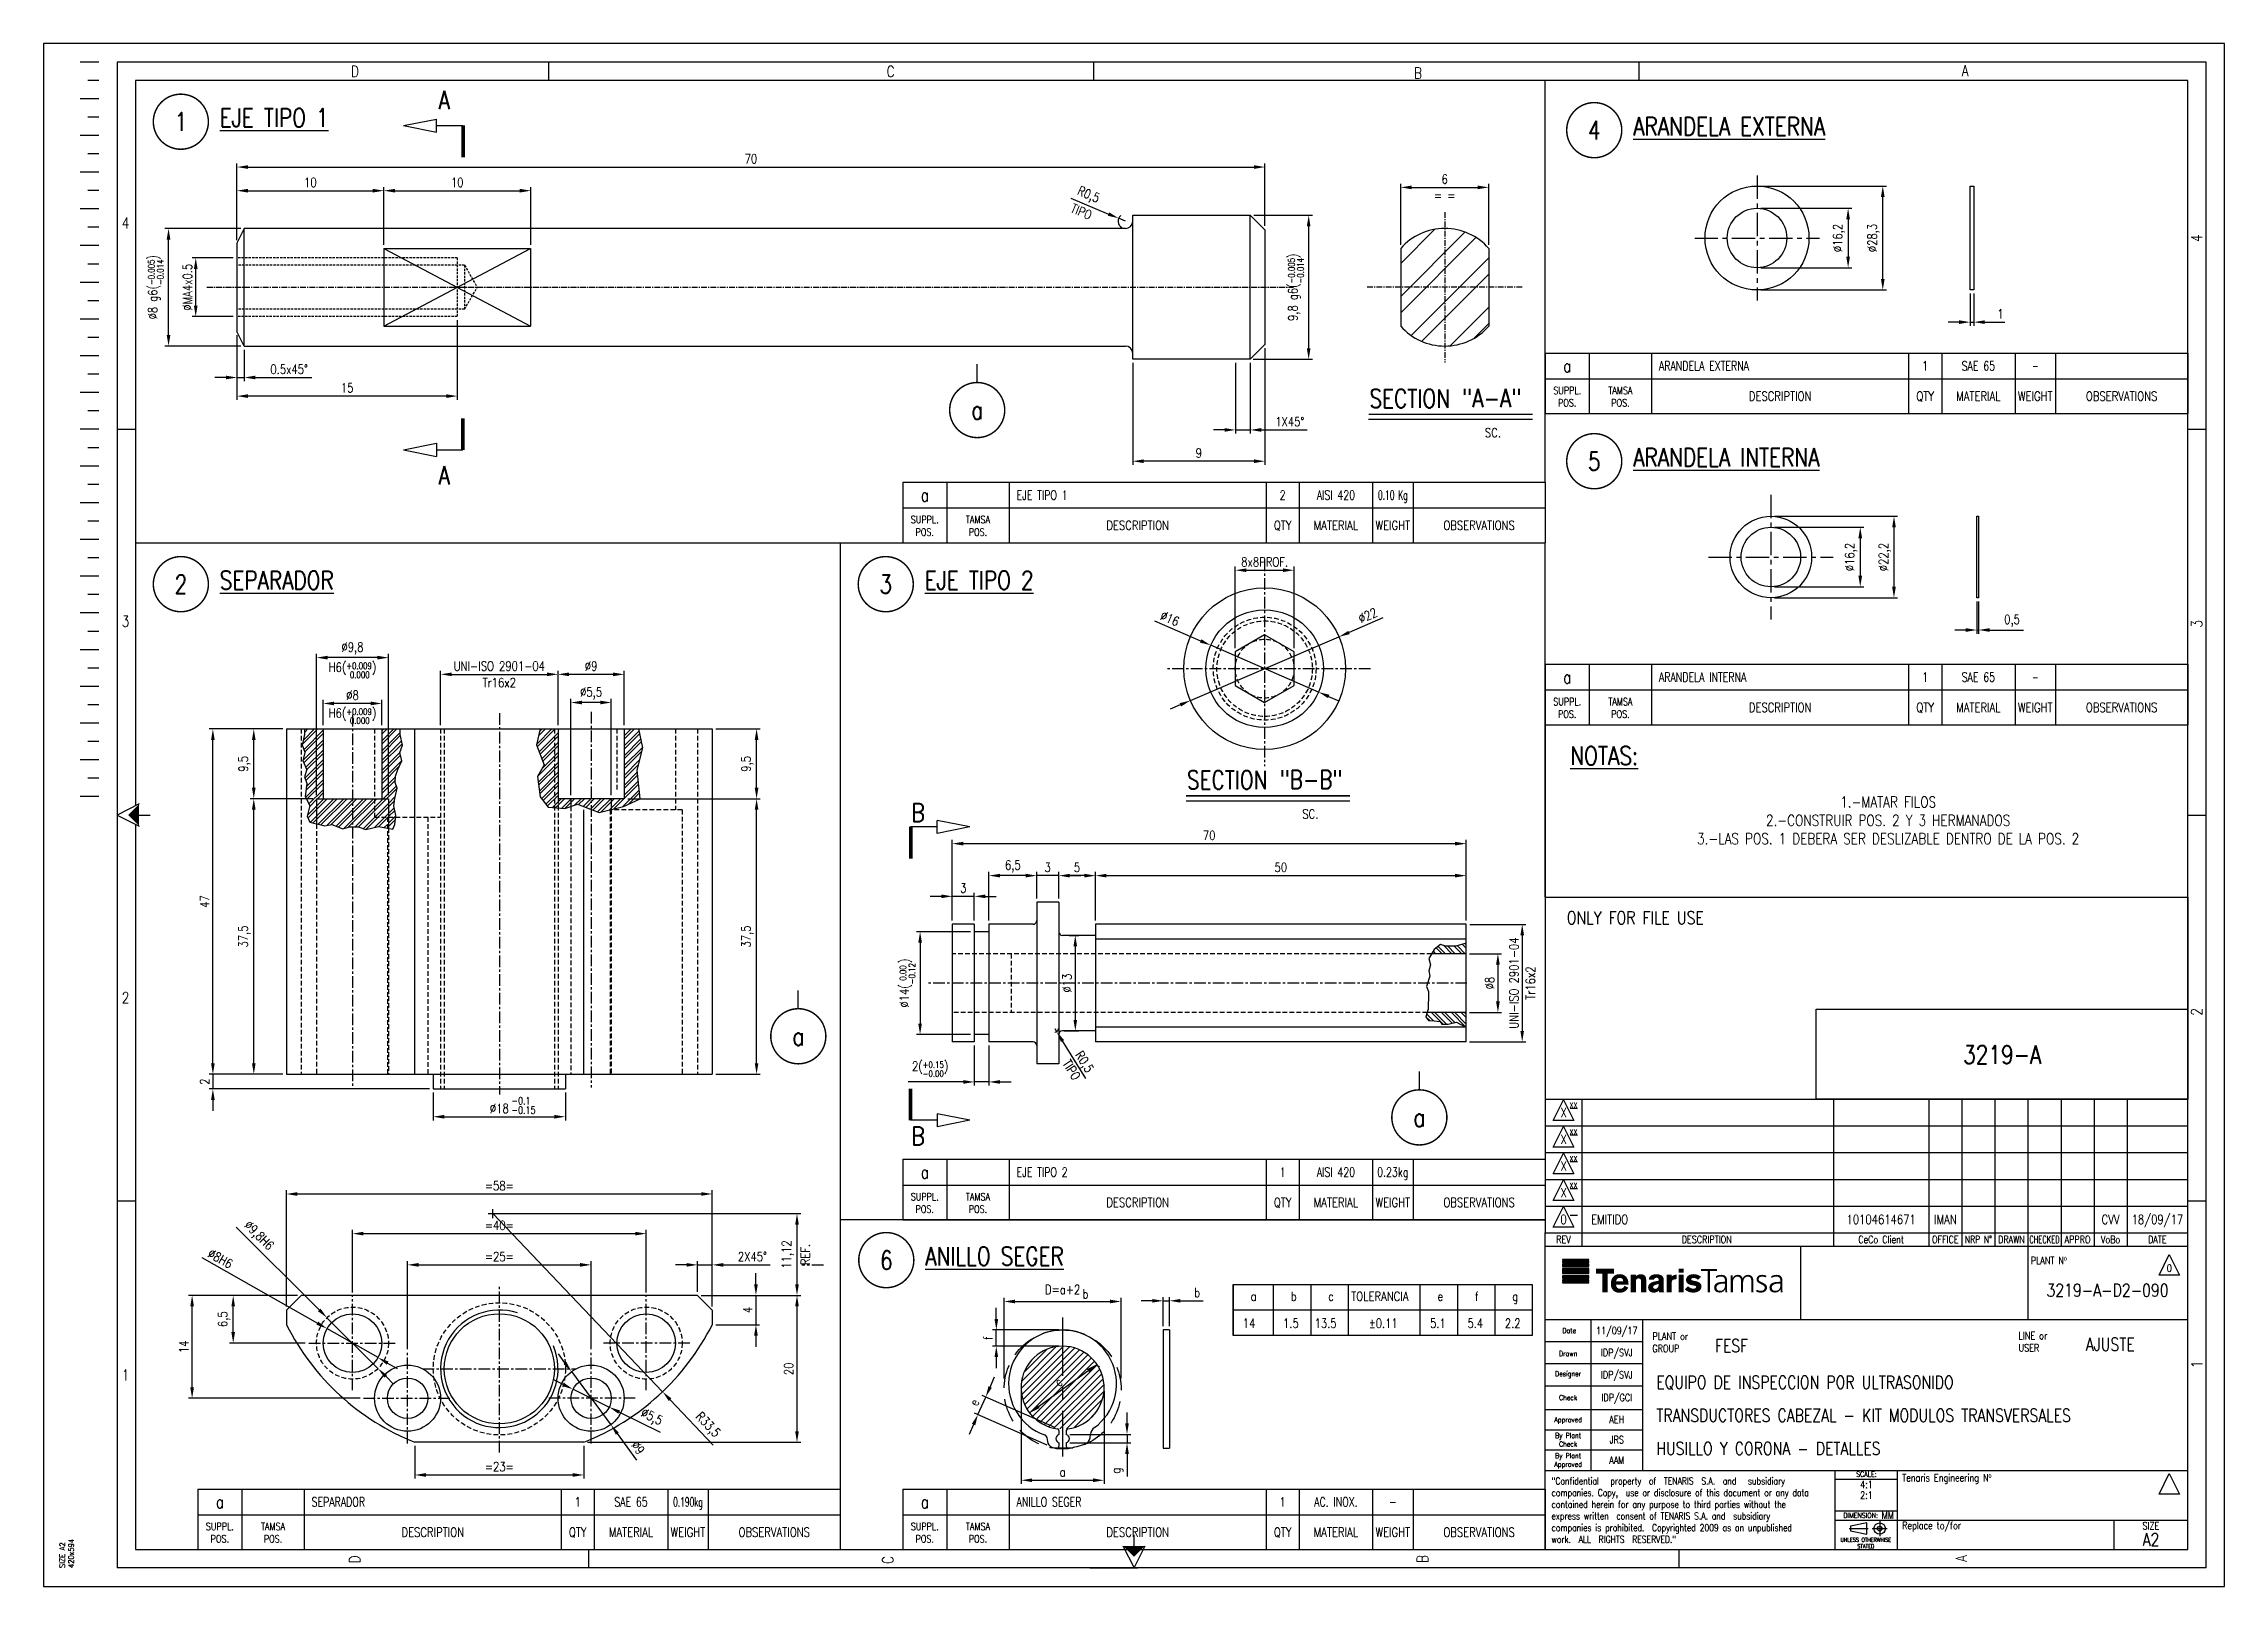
# Paper-space layout 'Layout1' of a CAD drawing. Header units: millimetres. Extents: x -23 to 571, y -11 to 409.
# The model-space entities are those that its viewports show. They can reach past a viewport. Long polylines and large blocks are cut down to what shows.
import ezdxf
from ezdxf.enums import TextEntityAlignment as Align

# ---------------------------------------------------------------- set-up
doc = ezdxf.new("R2010")
doc.units = ezdxf.units.MM
doc.linetypes.add('CENTER', pattern=[50.8, 31.75, -6.35, 6.35, -6.35])
doc.linetypes.add('DASHED', pattern=[19.05, 12.7, -6.35])
for name, color, linetype in [('99SIZE', 1, 'Continuous'), ('M_CENTER', 1, 'CENTER'), ('M_DASHED', 8, 'DASHED'), ('M_DMN', 1, 'Continuous'), ('M_EQUIPMENT', 4, 'Continuous'), ('M_HATCH', 9, 'Continuous'), ('M_TEXT', 82, 'Continuous')]:
    doc.layers.add(name, color=color, linetype=linetype)
doc.layers.add('99VPORTS', color=7, linetype='Continuous', plot=False)
doc.layers.get('99VPORTS').off()
doc.styles.add('ESTILO 1', font='romans.shx', dxfattribs={"width": 0.8})
doc.dimstyles.new('ESTILO 1-1', dxfattribs={"dimscale": 0, "dimtxt": 2.5, "dimasz": 3, "dimexe": 1, "dimexo": 1, "dimgap": 1, "dimtad": 1, "dimdec": 0, "dimtxsty": 'ESTILO 1', "dimcen": 2.5, "dimclrt": 82, "dimadec": 1, "dimazin": 2, "dimtfac": 0.5, "dimtdec": 0, "dimtmove": 0, "dimatfit": 3, "dimfxl": 0, "dimtolj": 2, "dimarcsym": 0})
pattern_1 = [(45, (0, -13), (-0.6735192, 0.6735192), []), (45, (0.449, -13), (-0.6735192, 0.6735192), [])]

psp = doc.layouts.get("Layout1")

# ---------------------------------------------------------------- texts
at = {"layer": '99SIZE', "color": 82, "style": 'ESTILO 1', "width": 0.8}
for s, p in [('A', (84.774, 391.47)), ('A', (84.774, 289.338)), ('B', (213.601, 197.5)), ('B', (213.601, 109.455))]:
    psp.add_text(s, height=5, dxfattribs=at).set_placement(p)
at = {"layer": '99SIZE', "color": 3, "style": 'ESTILO 1', "width": 0.8}
for s, p in [('%%UEJE TIPO 1', (25.206, 386.665)), ('%%UARANDELA EXTERNA', (410.182, 384.363)), ('%%UARANDELA INTERNA', (410.182, 294.238)), ('%%USEPARADOR', (25.206, 260.762)), ('%%UEJE TIPO 2', (217.206, 260.762)), ('%%UANILLO SEGER', (217.353, 76.735))]:
    psp.add_text(s, height=5, dxfattribs=at).set_placement(p)
at = {"layer": 'M_DMN', "color": 82, "style": 'ESTILO 1', "width": 0.8}
for s, height, p in [('-0.1', 2, (104.654, 120.568)), ('-0.15', 2, (104.654, 118.007)), ('b', 2.5, (260.188, 67.715)), ('a', 2.5, (305.996, 67.063)), ('b', 2.5, (316.924, 67.063)), ('c', 2.5, (327.104, 67.063)), ('TOLERANCIA', 2.5, (333.394, 67.063)), ('e', 2.5, (356.879, 67.063)), ('f', 2.5, (367.06, 67.063)), ('g', 2.5, (377.24, 67.063)), ('14', 2.5, (303.855, 59.742)), ('1.5', 2.5, (314.814, 59.742)), ('13.5', 2.5, (323.398, 59.742)), ('%%P0.11', 2.5, (338.179, 59.742)), ('5.1', 2.5, (354.869, 59.742)), ('5.4', 2.5, (365.049, 59.742)), ('2.2', 2.5, (375.23, 59.742))]:
    psp.add_text(s, height=height, dxfattribs=at).set_placement(p)
at = {"layer": 'M_TEXT', "color": 6, "style": 'ESTILO 1', "width": 0.8}
psp.add_text('%%UNOTAS:', height=5.0001, dxfattribs=at).set_placement((393.038, 212.99))
at = {"layer": 'M_TEXT', "color": 3, "insert": (479.637, 197.887), "char_height": 3, "width": 173.01374, "attachment_point": 5, "style": 'ESTILO 1'}
psp.add_mtext('\\A2;1.-MATAR FILOS\\P2.-CONSTRUIR POS. 2 Y 3 HERMANADOS\\P3.-LAS POS. 1 DEBERA SER DESLIZABLE DENTRO DE LA POS. 2', dxfattribs=at)

msp = doc.modelspace()

# ---------------------------------------------------------------- blocks, each defined once
blk = doc.blocks.new('LOGO TENARISTAMSA')
for color, points in [(252, [(-15.97, 3.86), (-20.93, 3.86), (-20.93, 2.51), (-19.18, 2.51), (-19.18, -2.57), (-17.72, -2.57), (-17.72, 2.51), (-15.97, 2.51)]), (252, [(-10.05, 1.75), (-9.92, 1.89), (-9.77, 2.01), (-9.57, 2.13), (-9.33, 2.21), (-9.03, 2.27), (-8.71, 2.3), (-8.42, 2.28), (-8.13, 2.22), (-7.86, 2.11), (-7.55, 1.88), (-7.36, 1.57), (-7.26, 1.18), (-7.23, 0.68), (-7.23, -2.57), (-8.63, -2.57), (-8.63, 0.11), (-8.63, 0.45), (-8.65, 0.67), (-8.69, 0.82), (-8.84, 1.02), (-9.06, 1.14), (-9.32, 1.18), (-9.74, 1.08), (-9.96, 0.81), (-10.04, 0.43), (-10.05, 0), (-10.05, -2.57), (-11.46, -2.57), (-11.46, 2.17), (-10.05, 2.17)]), (252, [(-0.32, 1.69), (0.01, 1.93), (0.44, 2.12), (1.05, 2.24), (1.05, 1), (0.59, 0.92), (0.06, 0.79), (-0.21, 0.56), (-0.28, 0.11), (-0.28, -2.57), (-1.68, -2.57), (-1.68, 2.19), (-0.32, 2.19)]), (252, [(1.59, 3.87), (2.98, 3.87), (2.98, 2.78), (1.59, 2.78)]), (252, [(1.59, 2.19), (2.98, 2.19), (2.98, -2.57), (1.59, -2.57)]), (252, [(4.16, -0.97), (4.58, -1.3), (5.04, -1.54), (5.55, -1.62), (5.92, -1.58), (6.25, -1.44), (6.39, -1.16), (6.37, -1.03), (6.3, -0.94), (6.21, -0.89), (5.97, -0.8), (5.69, -0.75), (5.4, -0.7), (5.19, -0.66), (4.98, -0.62), (4.77, -0.56), (4.48, -0.46), (4.21, -0.33), (3.97, -0.15), (3.79, 0.1), (3.66, 0.4), (3.62, 0.74), (3.65, 1.04), (3.74, 1.32), (3.9, 1.59), (4.12, 1.83), (4.4, 2.04), (4.75, 2.2), (5.15, 2.3), (5.62, 2.34), (6.14, 2.3), (6.6, 2.2), (6.98, 2.07), (7.3, 1.91), (7.55, 1.76), (7.74, 1.63), (6.88, 0.82), (6.44, 1.1), (6.04, 1.25), (5.69, 1.3), (5.27, 1.24), (5.06, 1.1), (5.01, 0.94), (5.11, 0.73), (5.37, 0.62), (5.77, 0.53), (6.13, 0.46), (6.49, 0.38), (6.84, 0.26), (7.16, 0.11), (7.43, -0.08), (7.64, -0.33), (7.78, -0.64), (7.83, -1.02), (7.79, -1.38), (7.68, -1.69), (7.5, -1.95), (7.26, -2.18), (6.98, -2.36), (6.66, -2.51), (6.32, -2.61), (5.96, -2.67), (5.58, -2.69), (5.06, -2.65), (4.6, -2.56), (4.22, -2.42), (3.9, -2.25), (3.64, -2.08), (3.43, -1.91), (3.28, -1.77)]), (253, [(9.52, 3.21), (7.66, 3.21), (7.66, 3.76), (12.02, 3.76), (12.02, 3.21), (10.15, 3.21), (10.15, -2.57), (9.52, -2.57)]), (253, [(21.38, -2.57), (21.38, 0.5), (21.35, 0.87), (21.25, 1.2), (21.07, 1.45), (20.79, 1.61), (20.4, 1.67), (20.14, 1.64), (19.88, 1.54), (19.65, 1.37), (19.45, 1.13), (19.3, 0.82), (19.2, 0.44), (19.16, -0.01), (19.16, -2.57), (18.59, -2.57), (18.59, 0.5), (18.56, 0.87), (18.46, 1.2), (18.27, 1.45), (17.99, 1.61), (17.61, 1.67), (17.35, 1.64), (17.09, 1.54), (16.86, 1.37), (16.66, 1.13), (16.51, 0.82), (16.41, 0.44), (16.37, -0.01), (16.37, -2.57), (15.8, -2.57), (15.8, 0.96), (15.8, 1.32), (15.79, 1.68), (15.76, 2.05), (16.31, 2.05), (16.31, 1.27), (16.33, 1.26), (16.46, 1.48), (16.63, 1.72), (16.89, 1.94), (17.26, 2.1), (17.77, 2.16), (18.04, 2.14), (18.34, 2.05), (18.62, 1.88), (18.85, 1.59), (19, 1.18), (19.02, 1.18), (19.18, 1.49), (19.42, 1.76), (19.72, 1.97), (20.08, 2.11), (20.49, 2.16), (20.87, 2.12), (21.19, 2.01), (21.46, 1.83), (21.67, 1.6), (21.83, 1.31), (21.92, 0.98), (21.95, 0.61), (21.95, -2.57)]), (253, [(22.81, -1.9), (23.18, -2.05), (23.59, -2.15), (24.02, -2.19), (24.41, -2.14), (24.74, -1.98), (24.96, -1.72), (25.05, -1.37), (25.01, -1.15), (24.92, -0.97), (24.78, -0.81), (24.61, -0.67), (24.4, -0.55), (24.17, -0.44), (23.93, -0.32), (23.7, -0.21), (23.47, -0.08), (23.26, 0.06), (23.09, 0.22), (22.95, 0.41), (22.86, 0.64), (22.82, 0.9), (22.87, 1.26), (22.99, 1.55), (23.18, 1.78), (23.42, 1.95), (23.7, 2.07), (24.01, 2.14), (24.33, 2.16), (24.64, 2.14), (25.05, 2.08), (25.47, 1.95), (25.42, 1.45), (25.09, 1.57), (24.73, 1.65), (24.39, 1.67), (23.99, 1.63), (23.67, 1.51), (23.47, 1.27), (23.39, 0.9), (23.43, 0.73), (23.52, 0.58), (23.66, 0.46), (23.85, 0.34), (24.06, 0.23), (24.29, 0.12), (24.53, 0.01), (24.77, -0.11), (25.01, -0.25), (25.22, -0.4), (25.4, -0.59), (25.54, -0.81), (25.64, -1.07), (25.67, -1.37), (25.62, -1.75), (25.47, -2.05), (25.26, -2.29), (24.99, -2.47), (24.68, -2.59), (24.37, -2.66), (24.06, -2.68), (23.61, -2.66), (23.18, -2.59), (22.76, -2.46)])]:
    blk.add_hatch(color=color).paths.add_polyline_path(points)
h = blk.add_hatch(color=252)
h.paths.add_polyline_path([(-13.15, -0.82), (-13.31, -1.1), (-13.53, -1.37), (-13.87, -1.58), (-14.36, -1.66), (-14.76, -1.59), (-15.07, -1.41), (-15.28, -1.15), (-15.4, -0.83), (-15.44, -0.48), (-12.04, -0.48), (-12.06, -0.18), (-12.09, 0.17), (-12.16, 0.54), (-12.27, 0.92), (-12.45, 1.3), (-12.72, 1.65), (-13.1, 1.98), (-13.5, 2.18), (-13.88, 2.28), (-14.2, 2.33), (-14.43, 2.34), (-14.84, 2.31), (-15.2, 2.24), (-15.53, 2.12), (-15.81, 1.97), (-16.05, 1.78), (-16.26, 1.57), (-16.44, 1.33), (-16.58, 1.08), (-16.69, 0.81), (-16.77, 0.54), (-16.83, 0.26), (-16.86, -0.02), (-16.87, -0.29), (-16.85, -0.66), (-16.79, -1.01), (-16.69, -1.33), (-16.56, -1.62), (-16.39, -1.87), (-16.2, -2.1), (-15.97, -2.29), (-15.72, -2.45), (-15.44, -2.58), (-15.13, -2.67), (-14.81, -2.73), (-14.47, -2.74), (-14.02, -2.71), (-13.62, -2.62), (-13.26, -2.47), (-12.94, -2.29), (-12.67, -2.07), (-12.45, -1.84), (-12.27, -1.6), (-12.1, -1.36)])
h.paths.add_polyline_path([(-15.43, 0.4), (-15.38, 0.6), (-15.3, 0.81), (-15.15, 1.03), (-14.98, 1.17), (-14.74, 1.29), (-14.44, 1.33), (-14.19, 1.3), (-13.95, 1.22), (-13.76, 1.07), (-13.6, 0.85), (-13.53, 0.61), (-13.49, 0.4)], flags=16)
h = blk.add_hatch(color=252)
h.paths.add_polyline_path([(-5.12, 0.83), (-5.05, 1.05), (-4.84, 1.28), (-4.38, 1.39), (-4.02, 1.29), (-3.88, 1.05), (-3.85, 0.81), (-3.85, 0.55), (-4.33, 0.46), (-4.86, 0.35), (-5.35, 0.24), (-5.72, 0.11), (-6.04, -0.06), (-6.37, -0.34), (-6.62, -0.74), (-6.72, -1.25), (-6.69, -1.54), (-6.61, -1.83), (-6.45, -2.1), (-6.24, -2.34), (-5.95, -2.53), (-5.6, -2.65), (-5.17, -2.7), (-4.69, -2.65), (-4.31, -2.52), (-3.99, -2.33), (-3.71, -2.13), (-3.71, -2.57), (-2.33, -2.57), (-2.42, -2.42), (-2.46, -2.21), (-2.47, -1.82), (-2.47, 0.94), (-2.53, 1.35), (-2.7, 1.67), (-2.95, 1.92), (-3.25, 2.09), (-3.58, 2.2), (-3.91, 2.27), (-4.21, 2.3), (-4.47, 2.31), (-4.88, 2.29), (-5.29, 2.23), (-5.67, 2.1), (-6.02, 1.89), (-6.34, 1.54), (-6.48, 1.18), (-6.52, 0.83)])
h.paths.add_polyline_path([(-3.85, -0.3), (-3.87, -0.77), (-4.01, -1.18), (-4.34, -1.52), (-4.49, -1.6), (-4.65, -1.65), (-4.82, -1.67), (-5.1, -1.6), (-5.28, -1.41), (-5.35, -1.19), (-5.24, -0.89), (-5.01, -0.71), (-4.75, -0.6)], flags=16)
h = blk.add_hatch(color=253)
h.paths.add_polyline_path([(14.28, -1.83), (14.27, -1.83), (14.07, -2.13), (13.8, -2.37), (13.49, -2.54), (13.14, -2.64), (12.8, -2.68), (12.3, -2.63), (11.92, -2.49), (11.65, -2.3), (11.46, -2.06), (11.35, -1.82), (11.29, -1.58), (11.27, -1.37), (11.3, -1.04), (11.38, -0.76), (11.51, -0.52), (11.68, -0.32), (11.89, -0.16), (12.12, -0.03), (12.38, 0.06), (12.66, 0.14), (12.95, 0.19), (13.25, 0.22), (13.54, 0.24), (13.84, 0.25), (14.12, 0.25), (14.23, 0.25), (14.23, 0.48), (14.19, 0.91), (14.08, 1.24), (13.88, 1.48), (13.58, 1.62), (13.18, 1.67), (12.71, 1.63), (12.25, 1.51), (11.82, 1.29), (11.82, 1.84), (12.24, 2), (12.72, 2.12), (13.18, 2.16), (13.53, 2.14), (13.84, 2.08), (14.11, 1.98), (14.32, 1.84), (14.5, 1.65), (14.63, 1.42), (14.73, 1.14), (14.78, 0.82), (14.8, 0.44), (14.8, -1.6), (14.8, -1.95), (14.81, -2.26), (14.85, -2.57), (14.28, -2.57)])
h.paths.add_polyline_path([(14.23, -0.24), (14.07, -0.24), (13.73, -0.25), (13.39, -0.26), (13.07, -0.3), (12.76, -0.37), (12.48, -0.47), (12.24, -0.62), (12.06, -0.81), (11.94, -1.05), (11.9, -1.36), (11.98, -1.74), (12.18, -2), (12.49, -2.15), (12.86, -2.19), (13.3, -2.14), (13.64, -2), (13.88, -1.79), (14.05, -1.54), (14.15, -1.27), (14.2, -0.99), (14.23, -0.74), (14.23, -0.52)], flags=16)
h = blk.add_hatch(color=253)
h.paths.add_polyline_path([(29.35, -1.83), (29.33, -1.83), (29.14, -2.13), (28.87, -2.37), (28.56, -2.54), (28.21, -2.64), (27.87, -2.68), (27.37, -2.63), (26.99, -2.49), (26.71, -2.3), (26.53, -2.06), (26.41, -1.82), (26.36, -1.58), (26.34, -1.37), (26.37, -1.04), (26.45, -0.76), (26.58, -0.52), (26.75, -0.32), (26.95, -0.16), (27.19, -0.03), (27.45, 0.06), (27.73, 0.14), (28.02, 0.19), (28.31, 0.22), (28.61, 0.24), (28.91, 0.25), (29.19, 0.25), (29.3, 0.25), (29.3, 0.48), (29.26, 0.91), (29.15, 1.24), (28.95, 1.48), (28.65, 1.62), (28.25, 1.67), (27.77, 1.63), (27.32, 1.51), (26.89, 1.29), (26.89, 1.84), (27.3, 2), (27.79, 2.12), (28.25, 2.16), (28.6, 2.14), (28.91, 2.08), (29.17, 1.98), (29.39, 1.84), (29.57, 1.65), (29.7, 1.42), (29.8, 1.14), (29.85, 0.82), (29.87, 0.44), (29.87, -1.6), (29.87, -1.95), (29.88, -2.26), (29.91, -2.57), (29.35, -2.57)])
h.paths.add_polyline_path([(29.3, -0.24), (29.13, -0.24), (28.8, -0.25), (28.46, -0.26), (28.13, -0.3), (27.82, -0.37), (27.55, -0.47), (27.31, -0.62), (27.13, -0.81), (27.01, -1.05), (26.97, -1.36), (27.04, -1.74), (27.25, -2), (27.56, -2.15), (27.93, -2.19), (28.37, -2.14), (28.71, -2), (28.95, -1.79), (29.12, -1.54), (29.22, -1.27), (29.27, -0.99), (29.29, -0.74), (29.3, -0.52)], flags=16)
at = {"color": 212}
for p, q in [((-30.06, 6.37), (-30.06, 6.15)), ((-22.89, 6.37), (-30.06, 6.37)), ((-30.06, 6.15), (-22.89, 6.15)), ((-22.89, 6.15), (-22.89, 6.37)), ((-30.06, 1.88), (-30.06, 1.21)), ((-22.89, 1.88), (-30.06, 1.88)), ((-30.06, 1.21), (-22.89, 1.21)), ((-22.89, 1.21), (-22.89, 1.88))]:
    blk.add_line(p, q, dxfattribs=at)
at = {"color": 112}
for p, q in [((-30.06, 5.87), (-30.06, 5.53)), ((-22.89, 5.87), (-30.06, 5.87)), ((-30.06, 5.53), (-22.89, 5.53)), ((-30.06, 3.84), (-30.06, 2.49)), ((-22.89, 3.84), (-30.06, 3.84)), ((-30.06, 2.49), (-22.89, 2.49)), ((-30.06, 0.15), (-30.06, -0.07)), ((-22.89, 0.15), (-30.06, 0.15)), ((-22.89, 5.53), (-22.89, 5.87)), ((-22.89, 2.49), (-22.89, 3.84)), ((-22.89, -0.07), (-22.89, 0.15)), ((-30.06, -0.07), (-22.89, -0.07))]:
    blk.add_line(p, q, dxfattribs=at)
at = {"color": 152}
for p, q in [((-30.06, 5.11), (-30.06, 4.44)), ((-22.89, 5.11), (-30.06, 5.11)), ((-30.06, 4.44), (-22.89, 4.44)), ((-30.06, 0.79), (-30.06, 0.45)), ((-22.89, 0.79), (-30.06, 0.79)), ((-30.06, 0.45), (-22.89, 0.45)), ((-22.89, 4.44), (-22.89, 5.11)), ((-22.89, 0.45), (-22.89, 0.79))]:
    blk.add_line(p, q, dxfattribs=at)
at = {"color": 212}
for points in [[(-30.06, 6.37), (-30.06, 6.15), (-22.89, 6.37), (-22.89, 6.15)], [(-30.06, 1.88), (-30.06, 1.21), (-22.89, 1.88), (-22.89, 1.21)]]:
    blk.add_solid(points, dxfattribs=at)
at = {"color": 112}
for points in [[(-30.06, 5.87), (-30.06, 5.53), (-22.89, 5.87), (-22.89, 5.53)], [(-30.06, 3.84), (-30.06, 2.49), (-22.89, 3.84), (-22.89, 2.49)], [(-30.06, 0.15), (-30.06, -0.07), (-22.89, 0.15), (-22.89, -0.07)]]:
    blk.add_solid(points, dxfattribs=at)
at = {"color": 152}
for points in [[(-30.06, 5.11), (-30.06, 4.44), (-22.89, 5.11), (-22.89, 4.44)], [(-30.06, 0.79), (-30.06, 0.45), (-22.89, 0.79), (-22.89, 0.45)]]:
    blk.add_solid(points, dxfattribs=at)
blk = doc.blocks.new('LABEL')
at = {"color": 1, "lineweight": 30}
for p, q in [((-175, 86.26), (0, 86.26)), ((-165, 86.26), (-165, 82.63)), ((-96.5, 86.26), (-96.5, 82.63)), ((-70.5, 86.26), (-70.5, 82.63)), ((-61.5, 86.26), (-61.5, 82.63)), ((-52.5, 86.26), (-52.5, 82.63)), ((-43.5, 86.26), (-43.5, 82.63)), ((-34.5, 86.26), (-34.5, 82.63)), ((-25.5, 86.26), (-25.5, 82.63)), ((-16.5, 86.26), (-16.5, 82.63))]:
    blk.add_line(p, q, dxfattribs=at)
at = {"color": 6, "linetype": 'ByBlock', "lineweight": -2}
for p, q in [((-175, 0), (-175, 86.26)), ((-175, 82.63), (0, 82.63)), ((-105.5, 82.7), (-105.5, 62.7)), ((-43.5, 82.63), (-43.5, 62.63)), ((-175, 62.63), (0, 62.63)), ((-175, 21.5), (0, 21.5))]:
    blk.add_line(p, q, dxfattribs=at)
at = {"color": 1}
for p, q in [((-7.8, 74.76), (-5, 80.36)), ((-5, 80.36), (-2.2, 74.76)), ((-2.2, 74.76), (-7.8, 74.76)), ((-7.8, 15.13), (-5, 20.73)), ((-5, 20.73), (-2.2, 15.13)), ((-2.2, 15.13), (-7.8, 15.13)), ((-83.89, 7.77), (-83.89, 3.69)), ((-92.19, 5.73), (-87, 5.73)), ((-85.93, 5.73), (-81.85, 5.73))]:
    blk.add_line(p, q, dxfattribs=at)
at = {"color": 3}
for p, q in [((-162.5, 21.5), (-162.5, 62.63)), ((-148.5, 62.63), (-148.5, 21.5)), ((-175, 56.63), (-148.5, 56.63)), ((-175, 50.63), (-148.5, 50.63)), ((-175, 44.63), (-148.5, 44.63)), ((-175, 38.14), (-148.5, 38.14)), ((-175, 32.63), (-148.5, 32.63)), ((-175, 27.13), (-148.5, 27.13)), ((-96, 19.16), (-79, 19.16)), ((-96, 10.59), (-79, 10.59)), ((-96, 8), (0, 8)), ((-87.35, 7.27), (-91.81, 6.35)), ((-91.81, 6.35), (-91.81, 5.11)), ((-87.35, 4.18), (-87.35, 7.27)), ((-20, 0), (-20, 8)), ((-91.81, 5.11), (-87.35, 4.18))]:
    blk.add_line(p, q, dxfattribs=at)
at = {"color": 6}
for p, q in [((-96, 0), (-96, 21.5)), ((-79, 0), (-79, 21.5))]:
    blk.add_line(p, q, dxfattribs=at)
at = {"color": 3}
for radius in [1.55, 0.619]:
    blk.add_circle((-83.89, 5.73), radius, dxfattribs=at)
blk.add_blockref('LOGO TENARISTAMSA', (-140.25, 72.66))
at = {"color": 3, "linetype": 'ByBlock', "lineweight": -2, "style": 'ESTILO 1'}
for s, width, p in [('REV', 0.8, (-170, 84.44)), ('DESCRIPTION', 0.8, (-131, 84.44)), ('CeCo Client', 0.8, (-83.5, 84.44)), ('OFFICE', 0.8, (-66, 84.44)), ('NRP N°', 0.75, (-57, 84.44)), ('DRAWN', 0.8, (-48, 84.44)), ('CHECKED', 0.6, (-39, 84.44)), ('APPRO', 0.8, (-30, 84.44)), ('VoBo', 0.8, (-21, 84.44)), ('DATE', 0.8, (-8.25, 84.44))]:
    blk.add_text(s, height=2, dxfattribs=dict(at, width=width)).set_placement(p, align=Align.MIDDLE_CENTER)
at = {"color": 3, "style": 'ESTILO 1', "width": 0.8}
blk.add_text('PLANT Nº', height=2, dxfattribs=at).set_placement((-42.75, 77.7))
at = {"color": 1, "style": 'ESTILO 1', "width": 0.8}
for s, height, p in [('Date', 1.4, (-168.44, 59.63)), ('Drawn', 1.4, (-168.75, 53.38)), ('Designer', 1.4, (-168.75, 47.88)), ('Check', 1.4, (-168.75, 41.38)), ('Approved', 1.4, (-168.75, 35.38)), ('By Plant', 1.4, (-168.75, 31.08)), ('Approved', 1.4, (-168.75, 23.24)), ('By Plant', 1.4, (-168.75, 25.58)), ('Check', 1.4, (-168.75, 28.74)), ('SCALE:', 1.4, (-87.5, 20.53)), ('DIMENSION:', 1.4, (-89.07, 9.32)), ('UNLESS OTHERWHISE', 1.1, (-87.67, 2.68)), ('STATED', 1.1, (-87.67, 0.92))]:
    blk.add_text(s, height=height, dxfattribs=at).set_placement(p, align=Align.MIDDLE_CENTER)
for s, p in [('GROUP', (-145.8, 53.76)), ('PLANT or', (-145.8, 57.09)), ('LINE or', (-46.06, 57.25)), ('USER', (-46.06, 53.92)), ('Tenaris Engineering Nº ', (-77.75, 18.57)), ('Replace to/for', (-77.75, 5.57))]:
    blk.add_text(s, height=2, dxfattribs=at).set_placement(p)
blk.add_text('SIZE', height=2, dxfattribs=at).set_placement((-10, 5.47), align=Align.CENTER)
at = {"color": 1, "insert": (-173.26, 10.75), "char_height": 1.9, "width": 76.4047, "attachment_point": 4, "style": 'ESTILO 1'}
blk.add_mtext('{\\fRomanS|b1|i0|c0|p2;"}Confidential   property  of  TENARIS  S.A.  and   subsidiary companies. Copy,  use or disclosure of this document or any data contained herein for any purpose to third parties without the  express written  consent of TENARIS S.A. and  subsidiary companies is prohibited.  Copyrighted 2009 as an unpublished work{\\fRomanS|b0|i0|c0|p2;.  \\fRomanS|b1|i0|c0|p2;ALL  RIGHTS  RESERVED."}', dxfattribs=at)
at = {"color": 3, "linetype": 'ByBlock', "lineweight": -2, "style": 'ESTILO 1', "width": 0.8, "flags": 8}
for tag, height, p in [('PLANT_REV', 2, (-5, 76.63)), ('PLANT_NUMBER', 3.5, (-24, 70.63)), ('DATE', 2, (-155.5, 59.63)), ('DRAW', 2, (-155.5, 53.63)), ('DESIGNER', 2, (-155.5, 47.63)), ('CHECK', 2, (-155.5, 41.38)), ('APPROVED', 2, (-155.5, 35.44)), ('PLANT_CHECK', 2, (-155.5, 29.94)), ('PLANT_APPR', 2, (-155.5, 24.31)), ('SC1', 2, (-87.5, 17.73)), ('TEN_REV', 2, (-5, 17)), ('SC2', 2, (-87.5, 14.86)), ('SC3', 2, (-87.5, 11.98)), ('TEN_NUM', 5, (-44, 12.51)), ('DIM', 2, (-81.71, 9.36)), ('REPLACE_TO', 3.5, (-49.5, 2.5)), ('SIZE', 3.5, (-10, 2.74))]:
    blk.add_attdef(tag, text='', height=height, dxfattribs=at).set_placement(p, align=Align.MIDDLE_CENTER)
for tag, p in [('PLANT_GROUP', (-128.74, 53.78)), ('LINE_USER', (-31.95, 53.76)), ('DES_1', (-144.74, 43.81)), ('DES_2', (-144.74, 34.81)), ('DES_3', (-144.74, 25.8))]:
    blk.add_attdef(tag, p, '', height=3.5, dxfattribs=at)
blk = doc.blocks.new('SIZEA2')
at = {"color": 3}
for p, q in [((15, 415), (10, 415)), ((15, 410), (12, 410)), ((589, 415), (20, 415)), ((20, 415), (20, 5)), ((589, 5), (589, 415)), ((15, 405), (10, 405)), ((15, 400), (12, 400)), ((15, 395), (10, 395)), ((15, 390), (12, 390)), ((15, 385), (10, 385)), ((15, 375), (10, 375)), ((15, 380), (12, 380)), ((15, 370), (12, 370)), ((15, 365), (10, 365)), ((15, 360), (12, 360)), ((15, 355), (10, 355)), ((15, 345), (10, 345)), ((15, 350), (12, 350)), ((15, 340), (12, 340)), ((15, 335), (10, 335)), ((15, 330), (12, 330)), ((15, 325), (10, 325)), ((15, 315), (10, 315)), ((15, 320), (12, 320)), ((20, 315), (25, 315)), ((584, 315), (589, 315)), ((15, 310), (12, 310)), ((15, 305), (10, 305)), ((15, 300), (12, 300)), ((15, 295), (10, 295)), ((15, 290), (12, 290)), ((15, 285), (10, 285)), ((15, 280), (12, 280)), ((15, 275), (10, 275)), ((15, 270), (12, 270)), ((15, 265), (10, 265)), ((15, 260), (12, 260)), ((15, 255), (10, 255)), ((15, 250), (12, 250)), ((15, 245), (10, 245)), ((15, 240), (12, 240)), ((15, 235), (10, 235)), ((15, 230), (12, 230)), ((15, 225), (10, 225)), ((15, 220), (12, 220)), ((15, 215), (10, 215)), ((26, 213), (20, 210)), ((20, 210), (26, 207)), ((24.5, 210), (29, 210)), ((584, 210), (589, 210)), ((20, 105), (25, 105)), ((584, 105), (589, 105)), ((297, 9.5), (297, 14)), ((148.5, 5), (148.5, 10)), ((294, 11), (297, 5)), ((297, 5), (300, 11)), ((445.5, 5), (445.5, 10)), ((589, 5), (20, 5)), ((285, 5), (298, 5))]:
    blk.add_line(p, q, dxfattribs=at)
at = {"color": 6}
for p, q in [((25, 410), (25, 212.5)), ((584, 410), (25, 410)), ((584, 10), (584, 410)), ((25, 207.5), (25, 10)), ((25, 10), (294.5, 10)), ((299.5, 10), (584, 10))]:
    blk.add_line(p, q, dxfattribs=at)
at = {"color": 1}
blk.add_lwpolyline([(0, 0), (594, 0), (594, 420), (0, 420)], close=True, dxfattribs=at)
at = {"color": 3}
for points in [[(137.5, 415), (137.5, 410)], [(286, 415), (286, 410)], [(434.5, 415), (434.5, 410)]]:
    blk.add_lwpolyline(points, dxfattribs=at)
for points in [[(23, 210, 0, 6, 0), (26, 210, 6, 6, 0)], [(297, 8, 0, 6, 0), (297, 11, 6, 6, 0)]]:
    blk.add_lwpolyline(points, format="xyseb", dxfattribs=at)
at = {"color": 3, "style": 'ESTILO 1', "width": 0.8}
for s, p in [('D', (84.84, 410.95)), ('C', (230.69, 410.93)), ('B', (374.37, 410.48)), ('A', (523.38, 411.12)), ('4', (22.32, 369.71)), ('3', (22.32, 261.24)), ('2', (22.32, 158.8)), ('1', (22.32, 56.05))]:
    blk.add_text(s, height=3, dxfattribs=at).set_placement(p, align=Align.CENTER)
for s, p in [('4', (587.97, 367.04)), ('3', (587.97, 262.04)), ('2', (587.92, 156.4)), ('1', (588.01, 60.45)), ('D', (86.24, 7.33)), ('C', (231.43, 7.16)), ('B', (377.08, 7.44)), ('A', (523.85, 7.56))]:
    blk.add_text(s, height=3, rotation=90, dxfattribs=at).set_placement(p, align=Align.CENTER)
at = {"color": 3, "style": 'ESTILO 1', "width": 0.9}
for s, p in [('420x594', (8.25, 4.98)), ('SIZE A2', (5.82, 4.98))]:
    blk.add_text(s, height=1.5, rotation=90, dxfattribs=at).set_placement(p)
blk = doc.blocks.new('LABEL_REV')
at = {"color": 1, "lineweight": 30}
for p, q in [((-175, 7.27), (0, 7.27)), ((-165, 7.27), (-165, 0)), ((-96.5, 7.27), (-96.5, 0)), ((-70.5, 7.27), (-70.5, 0)), ((-61.5, 7.27), (-61.5, 0)), ((-52.5, 7.27), (-52.5, 0)), ((-43.5, 7.27), (-43.5, 0)), ((-34.5, 7.27), (-34.5, 0)), ((-25.5, 7.27), (-25.5, 0)), ((-16.5, 7.27), (-16.5, 0))]:
    blk.add_line(p, q, dxfattribs=at)
at = {"color": 6}
blk.add_line((-175, 7.27), (-175, 0), dxfattribs=at)
at = {"color": 1}
for p, q in [((-172.8, 1.52), (-170, 7.12)), ((-170, 7.12), (-167.2, 1.52)), ((-167.2, 1.52), (-172.8, 1.52)), ((-168.16, 4.82), (-166.16, 4.82))]:
    blk.add_line(p, q, dxfattribs=at)
at = {"color": 3, "linetype": 'ByBlock', "lineweight": -2, "style": 'ESTILO 1', "width": 0.8, "flags": 8}
for tag, height, p in [('NUMBER', 1.4, (-167.3, 5.64)), ('REV_NU1', 2.5, (-170, 3.64)), ('CECO', 2.5, (-83.5, 3.64)), ('OFFICE', 2.5, (-66, 3.64)), ('NRP_NU1', 2.5, (-57, 3.64)), ('DRAWN', 2.5, (-48, 3.64)), ('CHECKED', 2.5, (-39, 3.64)), ('APPRO', 2.5, (-30, 3.64)), ('VOBO', 2.5, (-21, 3.64)), ('DATE', 2.5, (-8.25, 3.64))]:
    blk.add_attdef(tag, text='', height=height, dxfattribs=at).set_placement(p, align=Align.MIDDLE_CENTER)
blk.add_attdef('DESCRIPTION', text='', height=2.5, dxfattribs=at).set_placement((-162.5, 3.64), align=Align.MIDDLE_LEFT)
blk = doc.blocks.new('MAT_LIST_PAR_TITLE')
at = {"color": 6, "linetype": 'Continuous', "lineweight": -3}
for p, q in [((-175, 9.5), (0, 9.5)), ((-175, 9.5), (-175, 0)), ((0, 9.5), (0, 0)), ((-175, 0), (0, 0))]:
    blk.add_line(p, q, dxfattribs=at)
at = {"color": 4, "linetype": 'Continuous', "lineweight": -3}
for p, q in [((-163, 9.5), (-163, 0)), ((-146, 9.5), (-146, 0)), ((-76, 9.5), (-76, 0)), ((-67, 9.5), (-67, 0)), ((-47, 9.5), (-47, 0)), ((-36, 9.5), (-36, 0))]:
    blk.add_line(p, q, dxfattribs=at)
at = {"color": 1, "linetype": 'Continuous', "lineweight": -3, "style": 'ESTILO 1', "width": 0.8}
for s, height, p in [('SUPPL.', 2, (-169, 6.32)), ('TAMSA', 2, (-154.5, 6.32)), ('DESCRIPTION', 2.5, (-111, 4.75)), ('QTY', 2.5, (-71.5, 4.75)), ('MATERIAL', 2.5, (-57, 4.75)), ('WEIGHT', 2.5, (-41.5, 4.75)), ('OBSERVATIONS', 2.5, (-18, 4.75)), ('POS.', 2, (-169, 2.93)), ('POS.', 2, (-154.5, 2.93))]:
    blk.add_text(s, height=height, dxfattribs=at).set_placement(p, align=Align.MIDDLE_CENTER)
blk = doc.blocks.new('MAT-LIST-PAR')
at = {"color": 6, "linetype": 'Continuous', "lineweight": -3}
for p, q in [((-175, 7), (-175, 0)), ((0, 7), (0, 0))]:
    blk.add_line(p, q, dxfattribs=at)
at = {"color": 1, "linetype": 'Continuous', "lineweight": -3}
for p, q in [((-175, 7), (0, 7)), ((-175, 0), (0, 0))]:
    blk.add_line(p, q, dxfattribs=at)
at = {"color": 4, "linetype": 'Continuous', "lineweight": -3}
for p, q in [((-163, 7), (-163, 0)), ((-146, 7), (-146, 0)), ((-76, 7), (-76, 0)), ((-67, 7), (-67, 0)), ((-47, 7), (-47, 0)), ((-36, 7), (-36, 0))]:
    blk.add_line(p, q, dxfattribs=at)
at = {"color": 6, "linetype": 'Continuous', "style": 'ESTILO 1', "width": 0.75}
blk.add_attdef('A1', text='', height=3.5, dxfattribs=at).set_placement((-169, 3.5), align=Align.MIDDLE_CENTER)
at = {"color": 4, "linetype": 'Continuous', "style": 'ESTILO 1', "width": 0.75}
blk.add_attdef('A2', text='', height=3.5, dxfattribs=at).set_placement((-154.5, 3.5), align=Align.MIDDLE_CENTER)
at = {"color": 3, "linetype": 'Continuous', "style": 'ESTILO 1', "width": 0.75}
blk.add_attdef('A3', text='', height=2.5, dxfattribs=at).set_placement((-144, 3.5), align=Align.MIDDLE_LEFT)
for tag, p in [('A4', (-71.5, 3.5)), ('A5', (-57, 3.5)), ('A6', (-41.5, 3.5)), ('A7', (-18, 3.5))]:
    blk.add_attdef(tag, text='', height=2.5, dxfattribs=at).set_placement(p, align=Align.MIDDLE_CENTER)
blk = doc.blocks.new('*D9')
at = {"layer": 'Defpoints', "color": 0}
for p in [(301.89, 323.42), (305.89, 323.42), (305.89, 304.18)]:
    blk.add_point(p, dxfattribs=at)
at = {"layer": 'M_DMN', "color": 0, "lineweight": -2}
for p, q in [((301.89, 322.42), (301.89, 303.18)), ((305.89, 322.42), (305.89, 303.18)), ((298.89, 304.18), (295.89, 304.18)), ((301.89, 304.18), (305.89, 304.18)), ((308.89, 304.18), (321.41, 304.18))]:
    blk.add_line(p, q, dxfattribs=at)
at = {"layer": 'M_DMN', "color": 0}
for points in [[(298.89, 304.68), (298.89, 303.68), (301.89, 304.18)], [(308.89, 304.68), (308.89, 303.68), (305.89, 304.18)]]:
    blk.add_solid(points, dxfattribs=at)
at = {"layer": 'M_DMN', "color": 82, "insert": (316.65, 306.43), "char_height": 2.5, "attachment_point": 5, "style": 'ESTILO 1'}
blk.add_mtext('\\A2;1X45%%D', dxfattribs=at)
blk = doc.blocks.new('POS')
at = {"color": 1, "const_width": 0.4}
blk.add_lwpolyline([(0, -7.5, 1), (0, 7.5, 1)], format="xyb", close=True, dxfattribs=at)
at = {"color": 3, "style": 'ESTILO 1', "width": 0.8, "flags": 8}
blk.add_attdef('POS', text='', height=5, dxfattribs=at).set_placement((0, 0), align=Align.MIDDLE_CENTER)
blk = doc.blocks.new('*D10')
at = {"layer": 'Defpoints', "color": 0}
for p in [(330.04, 247.85), (289.59, 230.52)]:
    blk.add_point(p, dxfattribs=at)
at = {"layer": 'M_DMN', "color": 0, "lineweight": -2}
for p, q in [((342.03, 252.99), (332.79, 249.03)), ((289.59, 230.52), (330.04, 247.85)), ((286.83, 229.34), (284.08, 228.15))]:
    blk.add_line(p, q, dxfattribs=at)
at = {"layer": 'M_DMN', "color": 0}
for points in [[(332.6, 249.49), (332.99, 248.57), (330.04, 247.85)], [(286.64, 229.8), (287.03, 228.88), (289.59, 230.52)]]:
    blk.add_solid(points, dxfattribs=at)
at = {"layer": 'M_DMN', "color": 82, "insert": (337.9, 253.67), "char_height": 2.5, "attachment_point": 5, "rotation": 23.19468, "style": 'ESTILO 1'}
blk.add_mtext('\\A2;∅22', dxfattribs=at)
blk = doc.blocks.new('*D11')
at = {"layer": 'Defpoints', "color": 0}
for p in [(295.13, 245.55), (324.49, 232.82)]:
    blk.add_point(p, dxfattribs=at)
at = {"layer": 'M_DMN', "color": 0, "lineweight": -2}
for p, q in [((279.85, 252.17), (292.38, 246.74)), ((324.49, 232.82), (295.13, 245.55)), ((327.24, 231.62), (330, 230.43))]:
    blk.add_line(p, q, dxfattribs=at)
at = {"layer": 'M_DMN', "color": 0}
for points in [[(292.58, 247.2), (292.18, 246.28), (295.13, 245.55)], [(327.44, 232.08), (327.05, 231.17), (324.49, 232.82)]]:
    blk.add_solid(points, dxfattribs=at)
at = {"layer": 'M_DMN', "color": 82, "insert": (283.98, 252.84), "char_height": 2.5, "attachment_point": 5, "rotation": 336.55649, "style": 'ESTILO 1'}
blk.add_mtext('\\A2;∅16', dxfattribs=at)
blk = doc.blocks.new('*D12')
at = {"layer": 'Defpoints', "color": 0}
for p in [(301.81, 243.8), (317.81, 243.8)]:
    blk.add_point(p, dxfattribs=at)
at = {"layer": 'M_DMN', "color": 0, "lineweight": -2}
for p, q in [((301.81, 244.8), (301.81, 266.99)), ((304.81, 265.99), (314.81, 265.99)), ((317.81, 244.8), (317.81, 266.99))]:
    blk.add_line(p, q, dxfattribs=at)
at = {"layer": 'M_DMN', "color": 0}
for points in [[(304.81, 266.49), (304.81, 265.49), (301.81, 265.99)], [(314.81, 266.49), (314.81, 265.49), (317.81, 265.99)]]:
    blk.add_solid(points, dxfattribs=at)
at = {"layer": 'M_DMN', "color": 82, "insert": (309.81, 268.24), "char_height": 2.5, "attachment_point": 5, "style": 'ESTILO 1', "bg_fill": 3, "box_fill_scale": 1.1, "bg_fill_color": 256, "bg_fill_true_color": 13158600, "bg_fill_transparency": 572}
blk.add_mtext('\\A2;8x8PROF.', dxfattribs=at)
at = {"layer": 'Defpoints', "color": 0}
blk.add_point((317.81, 265.99), dxfattribs=at)
blk = doc.blocks.new('*D14')
at = {"layer": 'Defpoints', "color": 0}
for p in [(117.35, 237.64), (85.35, 222.77), (117.35, 222.77)]:
    blk.add_point(p, dxfattribs=at)
at = {"layer": 'M_DMN', "color": 0, "lineweight": -2}
for p, q in [((85.35, 223.77), (85.35, 238.64)), ((88.35, 237.64), (114.35, 237.64)), ((117.35, 223.77), (117.35, 238.64))]:
    blk.add_line(p, q, dxfattribs=at)
at = {"layer": 'M_DMN', "color": 0}
for points in [[(88.35, 238.14), (88.35, 237.14), (85.35, 237.64)], [(114.35, 238.14), (114.35, 237.14), (117.35, 237.64)]]:
    blk.add_solid(points, dxfattribs=at)
at = {"layer": 'M_DMN', "color": 82, "char_height": 2.5, "attachment_point": 5, "style": 'ESTILO 1'}
for s, insert in [('\\A2;UNI-ISO 2901-04', (101.35, 239.89)), ('\\A2;Tr16x2', (101.35, 235.39))]:
    blk.add_mtext(s, dxfattribs=dict(at, insert=insert))
blk = doc.blocks.new('*D15')
at = {"layer": 'Defpoints', "color": 0}
for p in [(23.33, 222.77), (43.35, 222.77), (43.35, 128.77)]:
    blk.add_point(p, dxfattribs=at)
at = {"layer": 'M_DMN', "color": 0, "lineweight": -2}
for p, q in [((42.35, 222.77), (22.33, 222.77)), ((23.33, 131.77), (23.33, 219.77)), ((42.35, 128.77), (22.33, 128.77))]:
    blk.add_line(p, q, dxfattribs=at)
at = {"layer": 'M_DMN', "color": 0}
for points in [[(22.83, 219.77), (23.83, 219.77), (23.33, 222.77)], [(22.83, 131.77), (23.83, 131.77), (23.33, 128.77)]]:
    blk.add_solid(points, dxfattribs=at)
at = {"layer": 'M_DMN', "color": 82, "insert": (21.08, 175.77), "char_height": 2.5, "attachment_point": 5, "rotation": 90, "style": 'ESTILO 1'}
blk.add_mtext('\\A2;47', dxfattribs=at)
blk = doc.blocks.new('*D16')
at = {"layer": 'Defpoints', "color": 0}
for p in [(23.33, 124.77), (43.35, 128.77), (83.35, 124.77)]:
    blk.add_point(p, dxfattribs=at)
at = {"layer": 'M_DMN', "color": 0, "lineweight": -2}
for p, q in [((23.33, 131.77), (23.33, 134.77)), ((42.35, 128.77), (22.33, 128.77)), ((82.35, 124.77), (22.33, 124.77)), ((23.33, 128.77), (23.33, 124.77)), ((23.33, 121.77), (23.33, 118.77))]:
    blk.add_line(p, q, dxfattribs=at)
at = {"layer": 'M_DMN', "color": 0}
for points in [[(22.83, 131.77), (23.83, 131.77), (23.33, 128.77)], [(22.83, 121.77), (23.83, 121.77), (23.33, 124.77)]]:
    blk.add_solid(points, dxfattribs=at)
at = {"layer": 'M_DMN', "color": 82, "insert": (21.08, 126.77), "char_height": 2.5, "attachment_point": 5, "rotation": 90, "style": 'ESTILO 1'}
blk.add_mtext('\\A2;2', dxfattribs=at)
blk = doc.blocks.new('*D17')
at = {"layer": 'Defpoints', "color": 0}
for p in [(83.35, 124.77), (119.35, 124.77), (119.35, 117.2)]:
    blk.add_point(p, dxfattribs=at)
at = {"layer": 'M_DMN', "color": 0, "lineweight": -2}
for p, q in [((83.35, 123.77), (83.35, 116.2)), ((119.35, 123.77), (119.35, 116.2)), ((86.35, 117.2), (116.35, 117.2))]:
    blk.add_line(p, q, dxfattribs=at)
at = {"layer": 'M_DMN', "color": 0}
for points in [[(86.35, 117.7), (86.35, 116.7), (83.35, 117.2)], [(116.35, 117.7), (116.35, 116.7), (119.35, 117.2)]]:
    blk.add_solid(points, dxfattribs=at)
at = {"layer": 'M_DMN', "color": 82, "insert": (101.35, 119.45), "char_height": 2.5, "attachment_point": 5, "style": 'ESTILO 1'}
blk.add_mtext('\\A2;%%C18', dxfattribs=at)
blk = doc.blocks.new('*D23')
at = {"layer": 'Defpoints', "color": 0}
for p in [(34.47, 222.77), (43.35, 222.77), (51.55, 203.77)]:
    blk.add_point(p, dxfattribs=at)
at = {"layer": 'M_DMN', "color": 0, "lineweight": -2}
for p, q in [((42.35, 222.77), (33.47, 222.77)), ((34.47, 206.77), (34.47, 219.77)), ((50.55, 203.77), (33.47, 203.77))]:
    blk.add_line(p, q, dxfattribs=at)
at = {"layer": 'M_DMN', "color": 0}
for points in [[(33.97, 219.77), (34.97, 219.77), (34.47, 222.77)], [(33.97, 206.77), (34.97, 206.77), (34.47, 203.77)]]:
    blk.add_solid(points, dxfattribs=at)
at = {"layer": 'M_DMN', "color": 82, "insert": (31.98, 213.27), "char_height": 2.5, "attachment_point": 5, "rotation": 90, "style": 'ESTILO 1'}
blk.add_mtext('\\A2;9,5', dxfattribs=at)
blk = doc.blocks.new('*D18')
at = {"layer": 'Defpoints', "color": 0}
for p in [(51.55, 242.19), (51.55, 203.77), (71.15, 203.77)]:
    blk.add_point(p, dxfattribs=at)
at = {"layer": 'M_DMN', "color": 0, "lineweight": -2}
for p, q in [((51.55, 204.77), (51.55, 243.19)), ((68.15, 242.19), (54.55, 242.19)), ((71.15, 204.77), (71.15, 243.19))]:
    blk.add_line(p, q, dxfattribs=at)
at = {"layer": 'M_DMN', "color": 0}
for points in [[(54.55, 242.69), (54.55, 241.69), (51.55, 242.19)], [(68.15, 242.69), (68.15, 241.69), (71.15, 242.19)]]:
    blk.add_solid(points, dxfattribs=at)
at = {"layer": 'M_DMN', "color": 82, "char_height": 2.5, "attachment_point": 5, "style": 'ESTILO 1'}
for s, insert in [('\\A2;%%C9,8 ', (61.35, 244.68)), ('\\A2;H6({\\H0.7x;\\S+0.009^  0.000;})', (61.35, 238.73))]:
    blk.add_mtext(s, dxfattribs=dict(at, insert=insert))
blk = doc.blocks.new('*D19')
at = {"layer": 'Defpoints', "color": 0}
for p in [(34.47, 203.77), (51.55, 203.77), (43.35, 128.77)]:
    blk.add_point(p, dxfattribs=at)
at = {"layer": 'M_DMN', "color": 0, "lineweight": -2}
for p, q in [((50.55, 203.77), (33.47, 203.77)), ((34.47, 131.77), (34.47, 200.77)), ((42.35, 128.77), (33.47, 128.77))]:
    blk.add_line(p, q, dxfattribs=at)
at = {"layer": 'M_DMN', "color": 0}
for points in [[(33.97, 200.77), (34.97, 200.77), (34.47, 203.77)], [(33.97, 131.77), (34.97, 131.77), (34.47, 128.77)]]:
    blk.add_solid(points, dxfattribs=at)
at = {"layer": 'M_DMN', "color": 82, "insert": (31.98, 166.27), "char_height": 2.5, "attachment_point": 5, "rotation": 90, "style": 'ESTILO 1'}
blk.add_mtext('\\A2;37,5', dxfattribs=at)
blk = doc.blocks.new('*D13')
at = {"layer": 'Defpoints', "color": 0}
for p in [(53.35, 229.71), (53.35, 222.77), (69.35, 222.77)]:
    blk.add_point(p, dxfattribs=at)
at = {"layer": 'M_DMN', "color": 0, "lineweight": -2}
for p, q in [((53.35, 223.77), (53.35, 230.71)), ((66.35, 229.71), (56.35, 229.71)), ((69.35, 223.77), (69.35, 230.71))]:
    blk.add_line(p, q, dxfattribs=at)
at = {"layer": 'M_DMN', "color": 0}
for points in [[(56.35, 230.21), (56.35, 229.21), (53.35, 229.71)], [(66.35, 230.21), (66.35, 229.21), (69.35, 229.71)]]:
    blk.add_solid(points, dxfattribs=at)
at = {"layer": 'M_DMN', "color": 82, "char_height": 2.5, "attachment_point": 5, "style": 'ESTILO 1'}
for s, insert in [('\\A2;%%C8 ', (61.35, 231.96)), ('\\A2;H6({\\H0.7x;\\S+0.009^  0.000;})', (61.35, 226.25))]:
    blk.add_mtext(s, dxfattribs=dict(at, insert=insert))
blk = doc.blocks.new('*D20')
at = {"layer": 'Defpoints', "color": 0}
for p in [(117.35, 237.64), (117.35, 222.77), (135.35, 222.77)]:
    blk.add_point(p, dxfattribs=at)
at = {"layer": 'M_DMN', "color": 0, "lineweight": -2}
for p, q in [((117.35, 223.77), (117.35, 238.64)), ((132.35, 237.64), (120.35, 237.64)), ((135.35, 223.77), (135.35, 238.64))]:
    blk.add_line(p, q, dxfattribs=at)
at = {"layer": 'M_DMN', "color": 0}
for points in [[(120.35, 238.14), (120.35, 237.14), (117.35, 237.64)], [(132.35, 238.14), (132.35, 237.14), (135.35, 237.64)]]:
    blk.add_solid(points, dxfattribs=at)
at = {"layer": 'M_DMN', "color": 82, "insert": (126.35, 239.89), "char_height": 2.5, "attachment_point": 5, "style": 'ESTILO 1'}
blk.add_mtext('\\A2;%%C9', dxfattribs=at)
blk = doc.blocks.new('*D21')
at = {"layer": 'Defpoints', "color": 0}
for p in [(120.85, 229.97), (120.85, 203.77), (131.85, 203.77)]:
    blk.add_point(p, dxfattribs=at)
at = {"layer": 'M_DMN', "color": 0, "lineweight": -2}
for p, q in [((120.85, 204.77), (120.85, 230.97)), ((128.85, 229.97), (123.85, 229.97)), ((131.85, 204.77), (131.85, 230.97))]:
    blk.add_line(p, q, dxfattribs=at)
at = {"layer": 'M_DMN', "color": 0}
for points in [[(123.85, 230.47), (123.85, 229.47), (120.85, 229.97)], [(128.85, 230.47), (128.85, 229.47), (131.85, 229.97)]]:
    blk.add_solid(points, dxfattribs=at)
at = {"layer": 'M_DMN', "color": 82, "insert": (126.35, 232.46), "char_height": 2.5, "attachment_point": 5, "style": 'ESTILO 1'}
blk.add_mtext('\\A2;%%C5,5', dxfattribs=at)
blk = doc.blocks.new('*D22')
at = {"layer": 'Defpoints', "color": 0}
for p in [(159.35, 222.77), (171.42, 222.77), (135.35, 203.77)]:
    blk.add_point(p, dxfattribs=at)
at = {"layer": 'M_DMN', "color": 0, "lineweight": -2}
for p, q in [((160.35, 222.77), (172.42, 222.77)), ((171.42, 206.77), (171.42, 219.77)), ((136.35, 203.77), (172.42, 203.77))]:
    blk.add_line(p, q, dxfattribs=at)
at = {"layer": 'M_DMN', "color": 0}
for points in [[(170.92, 219.77), (171.92, 219.77), (171.42, 222.77)], [(170.92, 206.77), (171.92, 206.77), (171.42, 203.77)]]:
    blk.add_solid(points, dxfattribs=at)
at = {"layer": 'M_DMN', "color": 82, "insert": (168.93, 213.27), "char_height": 2.5, "attachment_point": 5, "rotation": 90, "style": 'ESTILO 1'}
blk.add_mtext('\\A2;9,5', dxfattribs=at)
blk = doc.blocks.new('*D27')
at = {"layer": 'Defpoints', "color": 0}
for p in [(141.35, 85.38), (61.35, 68.34), (141.35, 68.34)]:
    blk.add_point(p, dxfattribs=at)
at = {"layer": 'M_DMN', "color": 0, "lineweight": -2}
for p, q in [((61.35, 69.34), (61.35, 86.38)), ((64.35, 85.38), (138.35, 85.38)), ((141.35, 69.34), (141.35, 86.38))]:
    blk.add_line(p, q, dxfattribs=at)
at = {"layer": 'M_DMN', "color": 0}
for points in [[(64.35, 85.88), (64.35, 84.88), (61.35, 85.38)], [(138.35, 85.88), (138.35, 84.88), (141.35, 85.38)]]:
    blk.add_solid(points, dxfattribs=at)
at = {"layer": 'M_DMN', "color": 82, "insert": (101.35, 87.63), "char_height": 2.5, "attachment_point": 5, "style": 'ESTILO 1'}
blk.add_mtext('\\A2;=40=', dxfattribs=at)
blk = doc.blocks.new('*D28')
at = {"layer": 'Defpoints', "color": 0}
for p in [(126.35, 76.87), (76.35, 52.94), (126.35, 52.94)]:
    blk.add_point(p, dxfattribs=at)
at = {"layer": 'M_DMN', "color": 0, "lineweight": -2}
for p, q in [((76.35, 53.94), (76.35, 77.87)), ((126.35, 53.94), (126.35, 77.87)), ((79.35, 76.87), (123.35, 76.87))]:
    blk.add_line(p, q, dxfattribs=at)
at = {"layer": 'M_DMN', "color": 0}
for points in [[(79.35, 77.37), (79.35, 76.37), (76.35, 76.87)], [(123.35, 77.37), (123.35, 76.37), (126.35, 76.87)]]:
    blk.add_solid(points, dxfattribs=at)
at = {"layer": 'M_DMN', "color": 82, "insert": (101.35, 79.12), "char_height": 2.5, "attachment_point": 5, "style": 'ESTILO 1'}
blk.add_mtext('\\A2;=25=', dxfattribs=at)
blk = doc.blocks.new('*D29')
at = {"layer": 'Defpoints', "color": 0}
for p in [(28.86, 68.57), (47.35, 68.57), (49.45, 55.57)]:
    blk.add_point(p, dxfattribs=at)
at = {"layer": 'M_DMN', "color": 0, "lineweight": -2}
for p, q in [((46.35, 68.57), (27.86, 68.57)), ((28.86, 58.57), (28.86, 65.57)), ((48.45, 55.57), (27.86, 55.57))]:
    blk.add_line(p, q, dxfattribs=at)
at = {"layer": 'M_DMN', "color": 0}
for points in [[(28.36, 65.57), (29.36, 65.57), (28.86, 68.57)], [(28.36, 58.57), (29.36, 58.57), (28.86, 55.57)]]:
    blk.add_solid(points, dxfattribs=at)
at = {"layer": 'M_DMN', "color": 82, "insert": (26.37, 62.07), "char_height": 2.5, "attachment_point": 5, "rotation": 90, "style": 'ESTILO 1'}
blk.add_mtext('\\A2;6,5', dxfattribs=at)
blk = doc.blocks.new('*D30')
at = {"layer": 'Defpoints', "color": 0}
for p in [(17.67, 68.57), (47.35, 68.57), (64.4, 40.57)]:
    blk.add_point(p, dxfattribs=at)
at = {"layer": 'M_DMN', "color": 0, "lineweight": -2}
for p, q in [((46.35, 68.57), (16.67, 68.57)), ((17.67, 43.57), (17.67, 65.57)), ((63.4, 40.57), (16.67, 40.57))]:
    blk.add_line(p, q, dxfattribs=at)
at = {"layer": 'M_DMN', "color": 0}
for points in [[(17.17, 65.57), (18.17, 65.57), (17.67, 68.57)], [(17.17, 43.57), (18.17, 43.57), (17.67, 40.57)]]:
    blk.add_solid(points, dxfattribs=at)
at = {"layer": 'M_DMN', "color": 82, "insert": (15.42, 54.57), "char_height": 2.5, "attachment_point": 5, "rotation": 90, "style": 'ESTILO 1'}
blk.add_mtext('\\A2;14', dxfattribs=at)
blk = doc.blocks.new('*D31')
at = {"layer": 'Defpoints', "color": 0}
for p in [(78.35, 28.57), (124.35, 28.57), (124.35, 19.67)]:
    blk.add_point(p, dxfattribs=at)
at = {"layer": 'M_DMN', "color": 0, "lineweight": -2}
for p, q in [((78.35, 27.57), (78.35, 18.67)), ((124.35, 27.57), (124.35, 18.67)), ((81.35, 19.67), (121.35, 19.67))]:
    blk.add_line(p, q, dxfattribs=at)
at = {"layer": 'M_DMN', "color": 0}
for points in [[(81.35, 20.17), (81.35, 19.17), (78.35, 19.67)], [(121.35, 20.17), (121.35, 19.17), (124.35, 19.67)]]:
    blk.add_solid(points, dxfattribs=at)
at = {"layer": 'M_DMN', "color": 82, "insert": (101.35, 21.92), "char_height": 2.5, "attachment_point": 5, "style": 'ESTILO 1'}
blk.add_mtext('\\A2;=23=', dxfattribs=at)
blk = doc.blocks.new('*D32')
at = {"layer": 'Defpoints', "color": 0}
for p in [(99.57, 90.82), (145.81, 42.33)]:
    blk.add_point(p, dxfattribs=at)
at = {"layer": 'M_DMN', "color": 0, "lineweight": -2}
for p, q in [((99.57, 90.82), (145.81, 42.33)), ((159.63, 27.83), (147.88, 40.15))]:
    blk.add_line(p, q, dxfattribs=at)
at = {"layer": 'M_DMN', "color": 0}
blk.add_solid([(148.24, 40.5), (147.52, 39.81), (145.81, 42.33)], dxfattribs=at)
at = {"layer": 'M_DMN', "color": 82, "insert": (157.98, 33.16), "char_height": 2.5, "attachment_point": 5, "rotation": 313.63701, "style": 'ESTILO 1'}
blk.add_mtext('\\A2;R33,5', dxfattribs=at)
blk = doc.blocks.new('*D24')
at = {"layer": 'Defpoints', "color": 0}
for p in [(159.35, 76.87), (155.35, 68.57), (159.35, 64.57)]:
    blk.add_point(p, dxfattribs=at)
at = {"layer": 'M_DMN', "color": 0, "lineweight": -2}
for p, q in [((155.35, 69.57), (155.35, 77.87)), ((159.35, 65.57), (159.35, 77.87)), ((152.35, 76.87), (149.35, 76.87)), ((155.35, 76.87), (159.35, 76.87)), ((162.35, 76.87), (175.16, 76.87))]:
    blk.add_line(p, q, dxfattribs=at)
at = {"layer": 'M_DMN', "color": 0}
for points in [[(152.35, 77.37), (152.35, 76.37), (155.35, 76.87)], [(162.35, 77.37), (162.35, 76.37), (159.35, 76.87)]]:
    blk.add_solid(points, dxfattribs=at)
at = {"layer": 'M_DMN', "color": 82, "insert": (170.26, 79.12), "char_height": 2.5, "attachment_point": 5, "style": 'ESTILO 1'}
blk.add_mtext('\\A2;2X45%%D', dxfattribs=at)
blk = doc.blocks.new('*D26')
at = {"layer": 'Defpoints', "color": 0}
for p in [(159.35, 96.17), (43.35, 64.57), (159.35, 64.57)]:
    blk.add_point(p, dxfattribs=at)
at = {"layer": 'M_DMN', "color": 0, "lineweight": -2}
for p, q in [((43.35, 65.57), (43.35, 97.17)), ((46.35, 96.17), (156.35, 96.17)), ((159.35, 65.57), (159.35, 97.17))]:
    blk.add_line(p, q, dxfattribs=at)
at = {"layer": 'M_DMN', "color": 0}
for points in [[(46.35, 96.67), (46.35, 95.67), (43.35, 96.17)], [(156.35, 96.67), (156.35, 95.67), (159.35, 96.17)]]:
    blk.add_solid(points, dxfattribs=at)
at = {"layer": 'M_DMN', "color": 82, "insert": (101.35, 98.42), "char_height": 2.5, "attachment_point": 5, "style": 'ESTILO 1'}
blk.add_mtext('\\A2;=58=', dxfattribs=at)
blk = doc.blocks.new('*D33')
at = {"layer": 'Defpoints', "color": 0}
for p in [(99.57, 90.82), (155.35, 68.57), (182.43, 68.57)]:
    blk.add_point(p, dxfattribs=at)
at = {"layer": 'M_DMN', "color": 0, "lineweight": -2}
for p, q in [((100.57, 90.82), (183.43, 90.82)), ((182.43, 87.82), (182.43, 71.57)), ((156.35, 68.57), (183.43, 68.57))]:
    blk.add_line(p, q, dxfattribs=at)
at = {"layer": 'M_DMN', "color": 0}
for points in [[(181.93, 87.82), (182.93, 87.82), (182.43, 90.82)], [(181.93, 71.57), (182.93, 71.57), (182.43, 68.57)]]:
    blk.add_solid(points, dxfattribs=at)
at = {"layer": 'M_DMN', "color": 82, "insert": (179.94, 79.69), "char_height": 2.5, "attachment_point": 5, "rotation": 90, "style": 'ESTILO 1', "bg_fill": 3, "box_fill_scale": 1.1, "bg_fill_color": 256, "bg_fill_true_color": 13158600, "bg_fill_transparency": 807}
blk.add_mtext('\\A2;11,12', dxfattribs=at)
at = {"layer": 'M_DMN', "color": 82, "insert": (184.68, 79.69), "char_height": 2.5, "attachment_point": 5, "rotation": 90, "style": 'ESTILO 1', "bg_fill": 3, "box_fill_scale": 1.1, "bg_fill_color": 256, "bg_fill_true_color": 13158600, "bg_fill_transparency": 16646886}
blk.add_mtext('\\A2;REF.', dxfattribs=at)
blk = doc.blocks.new('*D25')
at = {"layer": 'Defpoints', "color": 0}
for p in [(155.35, 68.57), (159.35, 60.57)]:
    blk.add_point(p, dxfattribs=at)
at = {"layer": 'M_DMN', "color": 0, "lineweight": -2}
for p, q in [((171.25, 71.57), (171.25, 74.57)), ((156.35, 68.57), (172.25, 68.57)), ((171.25, 68.57), (171.25, 60.57)), ((160.35, 60.57), (172.25, 60.57)), ((171.25, 57.57), (171.25, 54.57))]:
    blk.add_line(p, q, dxfattribs=at)
at = {"layer": 'M_DMN', "color": 0}
for points in [[(170.75, 71.57), (171.75, 71.57), (171.25, 68.57)], [(170.75, 57.57), (171.75, 57.57), (171.25, 60.57)]]:
    blk.add_solid(points, dxfattribs=at)
at = {"layer": 'M_DMN', "color": 82, "insert": (169, 64.57), "char_height": 2.5, "attachment_point": 5, "rotation": 90, "style": 'ESTILO 1', "bg_fill": 3, "box_fill_scale": 1.1, "bg_fill_color": 256, "bg_fill_true_color": 13158600, "bg_fill_transparency": 82}
blk.add_mtext('\\A2;4', dxfattribs=at)
at = {"layer": 'Defpoints', "color": 0}
blk.add_point((171.25, 60.57), dxfattribs=at)
blk = doc.blocks.new('*D34')
at = {"layer": 'Defpoints', "color": 0}
for p in [(121, 47.8), (131.71, 33.34)]:
    blk.add_point(p, dxfattribs=at)
at = {"layer": 'M_DMN', "color": 0, "lineweight": -2}
for p, q in [((119.21, 50.21), (117.43, 52.62)), ((121, 47.8), (131.71, 33.34)), ((138.84, 23.71), (133.5, 30.92))]:
    blk.add_line(p, q, dxfattribs=at)
at = {"layer": 'M_DMN', "color": 0}
for points in [[(119.61, 50.51), (118.81, 49.91), (121, 47.8)], [(133.9, 31.22), (133.09, 30.63), (131.71, 33.34)]]:
    blk.add_solid(points, dxfattribs=at)
at = {"layer": 'M_DMN', "color": 82, "insert": (139.14, 27.08), "char_height": 2.5, "attachment_point": 5, "rotation": 306.52306, "style": 'ESTILO 1'}
blk.add_mtext('\\A2;∅9', dxfattribs=at)
blk = doc.blocks.new('*D35')
at = {"layer": 'Defpoints', "color": 0}
for p in [(121.42, 43), (131.29, 38.14)]:
    blk.add_point(p, dxfattribs=at)
at = {"layer": 'M_DMN', "color": 0, "lineweight": -2}
for p, q in [((118.73, 44.32), (116.04, 45.65)), ((121.42, 43), (131.29, 38.14)), ((145.25, 31.26), (133.98, 36.81))]:
    blk.add_line(p, q, dxfattribs=at)
at = {"layer": 'M_DMN', "color": 0}
for points in [[(118.95, 44.77), (118.51, 43.87), (121.42, 43)], [(134.2, 37.26), (133.76, 36.36), (131.29, 38.14)]]:
    blk.add_solid(points, dxfattribs=at)
at = {"layer": 'M_DMN', "color": 82, "insert": (142.76, 35.26), "char_height": 2.5, "attachment_point": 5, "rotation": 333.78423, "style": 'ESTILO 1'}
blk.add_mtext('\\A2;∅5,5', dxfattribs=at)
blk = doc.blocks.new('*D36')
at = {"layer": 'Defpoints', "color": 0}
for p in [(54.4, 59.52), (68.31, 51.62)]:
    blk.add_point(p, dxfattribs=at)
at = {"layer": 'M_DMN', "color": 0, "lineweight": -2}
for p, q in [((20.28, 78.88), (51.79, 61)), ((68.31, 51.62), (54.4, 59.52)), ((70.92, 50.14), (73.53, 48.66))]:
    blk.add_line(p, q, dxfattribs=at)
at = {"layer": 'M_DMN', "color": 0}
for points in [[(52.04, 61.43), (51.54, 60.56), (54.4, 59.52)], [(71.17, 50.57), (70.67, 49.7), (68.31, 51.62)]]:
    blk.add_solid(points, dxfattribs=at)
at = {"layer": 'M_DMN', "color": 82, "insert": (25.37, 78.58), "char_height": 2.5, "attachment_point": 5, "rotation": 330.42105, "style": 'ESTILO 1'}
blk.add_mtext('\\A2;∅8H6', dxfattribs=at)
blk = doc.blocks.new('*D37')
at = {"layer": 'Defpoints', "color": 0}
for p in [(54.41, 62.49), (68.3, 48.65)]:
    blk.add_point(p, dxfattribs=at)
at = {"layer": 'M_DMN', "color": 0, "lineweight": -2}
for p, q in [((29.67, 87.15), (52.29, 64.6)), ((68.3, 48.65), (54.41, 62.49)), ((70.42, 46.53), (72.54, 44.41))]:
    blk.add_line(p, q, dxfattribs=at)
at = {"layer": 'M_DMN', "color": 0}
for points in [[(52.64, 64.96), (51.94, 64.25), (54.41, 62.49)], [(70.77, 46.89), (70.07, 46.18), (68.3, 48.65)]]:
    blk.add_solid(points, dxfattribs=at)
at = {"layer": 'M_DMN', "color": 82, "insert": (35.68, 84.68), "char_height": 2.5, "attachment_point": 5, "rotation": 315.09075, "style": 'ESTILO 1'}
blk.add_mtext('\\A2;∅9,8H6', dxfattribs=at)
blk = doc.blocks.new('*D38')
at = {"layer": 'Defpoints', "color": 0}
for p in [(155.35, 68.57), (124.35, 28.57), (182.43, 28.57)]:
    blk.add_point(p, dxfattribs=at)
at = {"layer": 'M_DMN', "color": 0, "lineweight": -2}
for p, q in [((156.35, 68.57), (183.43, 68.57)), ((182.43, 65.57), (182.43, 31.57)), ((125.35, 28.57), (183.43, 28.57))]:
    blk.add_line(p, q, dxfattribs=at)
at = {"layer": 'M_DMN', "color": 0}
for points in [[(181.93, 65.57), (182.93, 65.57), (182.43, 68.57)], [(181.93, 31.57), (182.93, 31.57), (182.43, 28.57)]]:
    blk.add_solid(points, dxfattribs=at)
at = {"layer": 'M_DMN', "color": 82, "insert": (180.18, 48.57), "char_height": 2.5, "attachment_point": 5, "rotation": 90, "style": 'ESTILO 1', "bg_fill": 3, "box_fill_scale": 1.1, "bg_fill_color": 256, "bg_fill_true_color": 13158600, "bg_fill_transparency": 227}
blk.add_mtext('\\A2;20', dxfattribs=at)
blk = doc.blocks.new('*D42')
at = {"layer": 'Defpoints', "color": 0}
for p in [(364.69, 182.84), (263.72, 169.58), (364.69, 169.58)]:
    blk.add_point(p, dxfattribs=at)
at = {"layer": 'M_DMN', "color": 0, "lineweight": -2}
for p, q in [((263.72, 170.58), (263.72, 183.84)), ((266.72, 182.84), (361.69, 182.84)), ((364.69, 170.58), (364.69, 183.84))]:
    blk.add_line(p, q, dxfattribs=at)
at = {"layer": 'M_DMN', "color": 0}
for points in [[(266.72, 183.34), (266.72, 182.34), (263.72, 182.84)], [(361.69, 183.34), (361.69, 182.34), (364.69, 182.84)]]:
    blk.add_solid(points, dxfattribs=at)
at = {"layer": 'M_DMN', "color": 82, "insert": (314.21, 185.09), "char_height": 2.5, "attachment_point": 5, "style": 'ESTILO 1'}
blk.add_mtext('\\A2;50', dxfattribs=at)
blk = doc.blocks.new('*D43')
at = {"layer": 'Defpoints', "color": 0}
for p in [(364.69, 169.58), (364.58, 137.58), (379.96, 137.58)]:
    blk.add_point(p, dxfattribs=at)
at = {"layer": 'M_DMN', "color": 0, "lineweight": -2}
for p, q in [((365.69, 169.58), (380.96, 169.58)), ((379.96, 166.58), (379.96, 140.58)), ((365.58, 137.58), (380.96, 137.58))]:
    blk.add_line(p, q, dxfattribs=at)
at = {"layer": 'M_DMN', "color": 0}
for points in [[(379.46, 166.58), (380.46, 166.58), (379.96, 169.58)], [(379.46, 140.58), (380.46, 140.58), (379.96, 137.58)]]:
    blk.add_solid(points, dxfattribs=at)
at = {"layer": 'M_DMN', "color": 82, "char_height": 2.5, "attachment_point": 5, "rotation": 90, "style": 'ESTILO 1'}
for s, insert in [('\\A2;UNI-ISO 2901-04', (377.71, 153.58)), ('\\A2;Tr16x2', (382.21, 153.58))]:
    blk.add_mtext(s, dxfattribs=dict(at, insert=insert))
blk = doc.blocks.new('*D44')
at = {"layer": 'Defpoints', "color": 0}
for p in [(253.72, 182.84), (253.72, 175.58), (263.72, 169.58)]:
    blk.add_point(p, dxfattribs=at)
at = {"layer": 'M_DMN', "color": 0, "lineweight": -2}
for p, q in [((253.72, 176.58), (253.72, 183.84)), ((260.72, 182.84), (256.72, 182.84)), ((263.72, 170.58), (263.72, 183.84))]:
    blk.add_line(p, q, dxfattribs=at)
at = {"layer": 'M_DMN', "color": 0}
for points in [[(256.72, 183.34), (256.72, 182.34), (253.72, 182.84)], [(260.72, 183.34), (260.72, 182.34), (263.72, 182.84)]]:
    blk.add_solid(points, dxfattribs=at)
at = {"layer": 'M_DMN', "color": 82, "insert": (258.72, 185.09), "char_height": 2.5, "attachment_point": 5, "style": 'ESTILO 1'}
blk.add_mtext('\\A2;5', dxfattribs=at)
blk = doc.blocks.new('*D45')
at = {"layer": 'Defpoints', "color": 0}
for p in [(247.72, 182.84), (247.72, 175.58), (253.72, 175.58)]:
    blk.add_point(p, dxfattribs=at)
at = {"layer": 'M_DMN', "color": 0, "lineweight": -2}
for p, q in [((244.72, 182.84), (241.72, 182.84)), ((247.72, 176.58), (247.72, 183.84)), ((253.72, 182.84), (247.72, 182.84)), ((253.72, 176.58), (253.72, 183.84)), ((256.72, 182.84), (259.72, 182.84))]:
    blk.add_line(p, q, dxfattribs=at)
at = {"layer": 'M_DMN', "color": 0}
for points in [[(244.72, 183.34), (244.72, 182.34), (247.72, 182.84)], [(256.72, 183.34), (256.72, 182.34), (253.72, 182.84)]]:
    blk.add_solid(points, dxfattribs=at)
at = {"layer": 'M_DMN', "color": 82, "insert": (250.72, 185.09), "char_height": 2.5, "attachment_point": 5, "style": 'ESTILO 1'}
blk.add_mtext('\\A2;3', dxfattribs=at)
blk = doc.blocks.new('*D46')
at = {"layer": 'Defpoints', "color": 0}
for p in [(234.72, 182.84), (247.72, 175.58), (234.72, 169.58)]:
    blk.add_point(p, dxfattribs=at)
at = {"layer": 'M_DMN', "color": 0, "lineweight": -2}
for p, q in [((234.72, 170.58), (234.72, 183.84)), ((244.72, 182.84), (237.72, 182.84)), ((247.72, 176.58), (247.72, 183.84))]:
    blk.add_line(p, q, dxfattribs=at)
at = {"layer": 'M_DMN', "color": 0}
for points in [[(237.72, 183.34), (237.72, 182.34), (234.72, 182.84)], [(244.72, 183.34), (244.72, 182.34), (247.72, 182.84)]]:
    blk.add_solid(points, dxfattribs=at)
at = {"layer": 'M_DMN', "color": 82, "insert": (241.22, 185.33), "char_height": 2.5, "attachment_point": 5, "style": 'ESTILO 1'}
blk.add_mtext('\\A2;6,5', dxfattribs=at)
blk = doc.blocks.new('*D39')
at = {"layer": 'Defpoints', "color": 0}
for p in [(230.72, 137.58), (234.72, 137.58), (230.72, 126.67)]:
    blk.add_point(p, dxfattribs=at)
at = {"layer": 'M_DMN', "color": 0, "lineweight": -2}
for p, q in [((230.72, 136.58), (230.72, 125.67)), ((234.72, 136.58), (234.72, 125.67)), ((227.72, 126.67), (212.69, 126.67)), ((234.72, 126.67), (230.72, 126.67)), ((237.72, 126.67), (240.72, 126.67))]:
    blk.add_line(p, q, dxfattribs=at)
at = {"layer": 'M_DMN', "color": 0}
for points in [[(227.72, 127.17), (227.72, 126.17), (230.72, 126.67)], [(237.72, 127.17), (237.72, 126.17), (234.72, 126.67)]]:
    blk.add_solid(points, dxfattribs=at)
at = {"layer": 'M_DMN', "color": 82, "insert": (218.7, 130.13), "char_height": 2.5, "attachment_point": 5, "style": 'ESTILO 1'}
blk.add_mtext('\\A2;2({\\H0.7x;\\S+0.15^ -0.00;})', dxfattribs=at)
blk = doc.blocks.new('*D40')
at = {"layer": 'Defpoints', "color": 0}
for p in [(224.72, 177.2), (224.72, 169.58), (230.72, 169.58)]:
    blk.add_point(p, dxfattribs=at)
at = {"layer": 'M_DMN', "color": 0, "lineweight": -2}
for p, q in [((221.72, 177.2), (218.72, 177.2)), ((224.72, 170.58), (224.72, 178.2)), ((230.72, 177.2), (224.72, 177.2)), ((230.72, 170.58), (230.72, 178.2)), ((233.72, 177.2), (236.72, 177.2))]:
    blk.add_line(p, q, dxfattribs=at)
at = {"layer": 'M_DMN', "color": 0}
for points in [[(221.72, 177.7), (221.72, 176.7), (224.72, 177.2)], [(233.72, 177.7), (233.72, 176.7), (230.72, 177.2)]]:
    blk.add_solid(points, dxfattribs=at)
at = {"layer": 'M_DMN', "color": 82, "insert": (227.72, 179.45), "char_height": 2.5, "attachment_point": 5, "style": 'ESTILO 1'}
blk.add_mtext('\\A2;3', dxfattribs=at)
blk = doc.blocks.new('*D41')
at = {"layer": 'Defpoints', "color": 0}
for p in [(364.58, 161.58), (364.58, 145.58), (373.34, 145.58)]:
    blk.add_point(p, dxfattribs=at)
at = {"layer": 'M_DMN', "color": 0, "lineweight": -2}
for p, q in [((365.58, 161.58), (374.34, 161.58)), ((373.34, 158.58), (373.34, 148.58)), ((365.58, 145.58), (374.34, 145.58))]:
    blk.add_line(p, q, dxfattribs=at)
at = {"layer": 'M_DMN', "color": 0}
for points in [[(372.84, 158.58), (373.84, 158.58), (373.34, 161.58)], [(372.84, 148.58), (373.84, 148.58), (373.34, 145.58)]]:
    blk.add_solid(points, dxfattribs=at)
at = {"layer": 'M_DMN', "color": 82, "insert": (371.09, 153.58), "char_height": 2.5, "attachment_point": 5, "rotation": 90, "style": 'ESTILO 1'}
blk.add_mtext('\\A2;%%C8', dxfattribs=at)
blk = doc.blocks.new('*D47')
at = {"layer": 'Defpoints', "color": 0}
for p in [(230.72, 167.58), (215.96, 139.58), (230.72, 139.58)]:
    blk.add_point(p, dxfattribs=at)
at = {"layer": 'M_DMN', "color": 0, "lineweight": -2}
for p, q in [((229.72, 167.58), (214.96, 167.58)), ((215.96, 164.58), (215.96, 142.58)), ((229.72, 139.58), (214.96, 139.58))]:
    blk.add_line(p, q, dxfattribs=at)
at = {"layer": 'M_DMN', "color": 0}
for points in [[(215.46, 164.58), (216.46, 164.58), (215.96, 167.58)], [(215.46, 142.58), (216.46, 142.58), (215.96, 139.58)]]:
    blk.add_solid(points, dxfattribs=at)
at = {"layer": 'M_DMN', "color": 82, "insert": (212.51, 153.58), "char_height": 2.5, "attachment_point": 5, "rotation": 90, "style": 'ESTILO 1', "bg_fill": 3, "box_fill_scale": 1.1, "bg_fill_color": 256, "bg_fill_true_color": 13158600, "bg_fill_transparency": 802}
blk.add_mtext('\\A2;%%C14({\\H0.7x;\\S 0.00^ -0.12;})', dxfattribs=at)
blk = doc.blocks.new('*D48')
at = {"layer": 'Defpoints', "color": 0}
for p in [(364.69, 191.55), (224.72, 169.58), (364.69, 169.58)]:
    blk.add_point(p, dxfattribs=at)
at = {"layer": 'M_DMN', "color": 0, "lineweight": -2}
for p, q in [((224.72, 170.58), (224.72, 192.55)), ((227.72, 191.55), (361.69, 191.55)), ((364.69, 170.58), (364.69, 192.55))]:
    blk.add_line(p, q, dxfattribs=at)
at = {"layer": 'M_DMN', "color": 0}
for points in [[(227.72, 192.05), (227.72, 191.05), (224.72, 191.55)], [(361.69, 192.05), (361.69, 191.05), (364.69, 191.55)]]:
    blk.add_solid(points, dxfattribs=at)
at = {"layer": 'M_DMN', "color": 82, "insert": (294.71, 193.8), "char_height": 2.5, "attachment_point": 5, "style": 'ESTILO 1'}
blk.add_mtext('\\A2;70', dxfattribs=at)
blk = doc.blocks.new('*D49')
at = {"layer": 'Defpoints', "color": 0}
for p in [(252.62, 141.2), (253.15, 140.36)]:
    blk.add_point(p, dxfattribs=at)
at = {"layer": 'M_DMN', "color": 0, "lineweight": -2}
for p, q in [((252.62, 141.2), (253.15, 140.36)), ((261.14, 127.65), (254.75, 137.82))]:
    blk.add_line(p, q, dxfattribs=at)
blk.add_arc((252.62, 141.2), 1, 270, 359.45545, dxfattribs=at)
at = {"layer": 'M_DMN', "color": 0}
blk.add_solid([(255.17, 138.08), (254.32, 137.55), (253.15, 140.36)], dxfattribs=at)
at = {"layer": 'M_DMN', "color": 82, "insert": (258.98, 131.08), "char_height": 2.5, "attachment_point": 5, "rotation": 302.15968, "style": 'ESTILO 1'}
blk.add_mtext('\\A2;R0,5\\PTIPO', dxfattribs=at)
blk = doc.blocks.new('*D50')
at = {"layer": 'Defpoints', "color": 0}
for p in [(255.58, 166.58), (254.22, 140.58), (258.23, 140.58)]:
    blk.add_point(p, dxfattribs=at)
at = {"layer": 'M_DMN', "color": 0, "lineweight": -2}
for p, q in [((256.58, 166.58), (259.23, 166.58)), ((258.23, 163.58), (258.23, 143.58)), ((255.22, 140.58), (259.23, 140.58))]:
    blk.add_line(p, q, dxfattribs=at)
at = {"layer": 'M_DMN', "color": 0}
for points in [[(257.73, 163.58), (258.73, 163.58), (258.23, 166.58)], [(257.73, 143.58), (258.73, 143.58), (258.23, 140.58)]]:
    blk.add_solid(points, dxfattribs=at)
at = {"layer": 'M_DMN', "color": 82, "insert": (255.98, 153.58), "char_height": 2.5, "attachment_point": 5, "rotation": 90, "style": 'ESTILO 1', "bg_fill": 3, "box_fill_scale": 1.1, "bg_fill_color": 256, "bg_fill_true_color": 13158600, "bg_fill_transparency": 692}
blk.add_mtext('\\A2;%%C13', dxfattribs=at)
blk = doc.blocks.new('*D52')
at = {"layer": 'Defpoints', "color": 0}
for p in [(89.89, 335.02), (29.89, 331.02), (29.89, 313.39)]:
    blk.add_point(p, dxfattribs=at)
at = {"layer": 'M_DMN', "color": 0, "lineweight": -2}
for p, q in [((89.89, 334.02), (89.89, 312.39)), ((29.89, 330.02), (29.89, 312.39)), ((86.89, 313.39), (32.89, 313.39))]:
    blk.add_line(p, q, dxfattribs=at)
at = {"layer": 'M_DMN', "color": 0}
for points in [[(32.89, 313.89), (32.89, 312.89), (29.89, 313.39)], [(86.89, 313.89), (86.89, 312.89), (89.89, 313.39)]]:
    blk.add_solid(points, dxfattribs=at)
at = {"layer": 'M_DMN', "color": 82, "insert": (59.89, 315.64), "char_height": 2.5, "attachment_point": 5, "style": 'ESTILO 1'}
blk.add_mtext('\\A2;15', dxfattribs=at)
blk = doc.blocks.new('*D53')
at = {"layer": 'Defpoints', "color": 0}
for p in [(29.89, 351.02), (29.89, 335.02)]:
    blk.add_point(p, dxfattribs=at)
at = {"layer": 'M_DMN', "color": 0, "lineweight": -2}
for p, q in [((28.89, 351.02), (17.66, 351.02)), ((18.66, 338.02), (18.66, 348.02)), ((28.89, 335.02), (17.66, 335.02))]:
    blk.add_line(p, q, dxfattribs=at)
at = {"layer": 'M_DMN', "color": 0}
for points in [[(18.16, 348.02), (19.16, 348.02), (18.66, 351.02)], [(18.16, 338.02), (19.16, 338.02), (18.66, 335.02)]]:
    blk.add_solid(points, dxfattribs=at)
at = {"layer": 'M_DMN', "color": 82, "insert": (16.41, 343.02), "char_height": 2.5, "attachment_point": 5, "rotation": 90, "style": 'ESTILO 1', "bg_fill": 3, "box_fill_scale": 1.1, "bg_fill_color": 256, "bg_fill_true_color": 13158600, "bg_fill_transparency": 557}
blk.add_mtext('\\A2;%%CMA4x0.5', dxfattribs=at)
at = {"layer": 'Defpoints', "color": 0}
blk.add_point((18.66, 351.02), dxfattribs=at)
blk = doc.blocks.new('*D54')
at = {"layer": 'Defpoints', "color": 0}
for p in [(11.25, 359.02), (31.96, 359.02), (31.93, 327.02)]:
    blk.add_point(p, dxfattribs=at)
at = {"layer": 'M_DMN', "color": 0, "lineweight": -2}
for p, q in [((30.96, 359.02), (10.25, 359.02)), ((11.25, 330.02), (11.25, 356.02)), ((30.93, 327.02), (10.25, 327.02))]:
    blk.add_line(p, q, dxfattribs=at)
at = {"layer": 'M_DMN', "color": 0}
for points in [[(10.75, 356.02), (11.75, 356.02), (11.25, 359.02)], [(10.75, 330.02), (11.75, 330.02), (11.25, 327.02)]]:
    blk.add_solid(points, dxfattribs=at)
at = {"layer": 'M_DMN', "color": 82, "insert": (7.79, 343.02), "char_height": 2.5, "attachment_point": 5, "rotation": 90, "style": 'ESTILO 1'}
blk.add_mtext('\\A2;%%C8 g6({\\H0.7x;\\S-0.005^ -0.014;})', dxfattribs=at)
blk = doc.blocks.new('*D55')
at = {"layer": 'Defpoints', "color": 0}
for p in [(29.89, 331.02), (31.89, 327.02), (31.89, 318.45)]:
    blk.add_point(p, dxfattribs=at)
at = {"layer": 'M_DMN', "color": 0, "lineweight": -2}
for p, q in [((29.89, 330.02), (29.89, 317.45)), ((31.89, 326.02), (31.89, 317.45)), ((26.89, 318.45), (23.89, 318.45)), ((29.89, 318.45), (31.89, 318.45)), ((34.89, 318.45), (50.27, 318.45))]:
    blk.add_line(p, q, dxfattribs=at)
at = {"layer": 'M_DMN', "color": 0}
for points in [[(26.89, 318.95), (26.89, 317.95), (29.89, 318.45)], [(34.89, 318.95), (34.89, 317.95), (31.89, 318.45)]]:
    blk.add_solid(points, dxfattribs=at)
at = {"layer": 'M_DMN', "color": 82, "insert": (44.08, 320.7), "char_height": 2.5, "attachment_point": 5, "style": 'ESTILO 1'}
blk.add_mtext('\\A2;0.5x45%%D', dxfattribs=at)
blk = doc.blocks.new('*D56')
at = {"layer": 'Defpoints', "color": 0}
for p in [(305.89, 362.62), (321.8, 362.62), (305.7, 323.42)]:
    blk.add_point(p, dxfattribs=at)
at = {"layer": 'M_DMN', "color": 0, "lineweight": -2}
for p, q in [((306.89, 362.62), (322.8, 362.62)), ((321.8, 326.42), (321.8, 359.62)), ((306.7, 323.42), (322.8, 323.42))]:
    blk.add_line(p, q, dxfattribs=at)
at = {"layer": 'M_DMN', "color": 0}
for points in [[(321.3, 359.62), (322.3, 359.62), (321.8, 362.62)], [(321.3, 326.42), (322.3, 326.42), (321.8, 323.42)]]:
    blk.add_solid(points, dxfattribs=at)
at = {"layer": 'M_DMN', "color": 82, "insert": (318.34, 343.02), "char_height": 2.5, "attachment_point": 5, "rotation": 90, "style": 'ESTILO 1'}
blk.add_mtext('\\A2;9,8 g6({\\H0.7x;\\S-0.005^ -0.014;})', dxfattribs=at)
blk = doc.blocks.new('*D57')
at = {"layer": 'Defpoints', "color": 0}
for p in [(309.89, 327.42), (273.89, 323.42), (273.89, 295.66)]:
    blk.add_point(p, dxfattribs=at)
at = {"layer": 'M_DMN', "color": 0, "lineweight": -2}
for p, q in [((273.89, 322.42), (273.89, 294.66)), ((309.89, 326.42), (309.89, 294.66)), ((306.89, 295.66), (276.89, 295.66))]:
    blk.add_line(p, q, dxfattribs=at)
at = {"layer": 'M_DMN', "color": 0}
for points in [[(276.89, 296.16), (276.89, 295.16), (273.89, 295.66)], [(306.89, 296.16), (306.89, 295.16), (309.89, 295.66)]]:
    blk.add_solid(points, dxfattribs=at)
at = {"layer": 'M_DMN', "color": 82, "insert": (291.89, 297.91), "char_height": 2.5, "attachment_point": 5, "style": 'ESTILO 1'}
blk.add_mtext('\\A2;9', dxfattribs=at)
blk = doc.blocks.new('*D58')
at = {"layer": 'Defpoints', "color": 0}
for p in [(270.04, 361.79), (271.89, 361.02)]:
    blk.add_point(p, dxfattribs=at)
at = {"layer": 'M_DMN', "color": 0, "lineweight": -2}
for p, q in [((257.05, 367.27), (267.28, 362.96)), ((271.89, 361.02), (270.04, 361.79))]:
    blk.add_line(p, q, dxfattribs=at)
blk.add_arc((271.89, 361.02), 2, 128.4914, 241.35211, dxfattribs=at)
at = {"layer": 'M_DMN', "color": 0}
blk.add_solid([(267.47, 363.42), (267.08, 362.5), (270.04, 361.79)], dxfattribs=at)
at = {"layer": 'M_DMN', "color": 82, "char_height": 2.5, "attachment_point": 5, "rotation": 337.13929, "style": 'ESTILO 1'}
for s, insert in [('\\A2;R0,5', (261.75, 367.99)), ('\\A2;TIPO', (259.91, 363.62))]:
    blk.add_mtext(s, dxfattribs=dict(at, insert=insert))
blk = doc.blocks.new('*D59')
at = {"layer": 'Defpoints', "color": 0}
for p in [(69.89, 369.31), (29.89, 355.02), (69.89, 353.6)]:
    blk.add_point(p, dxfattribs=at)
at = {"layer": 'M_DMN', "color": 0, "lineweight": -2}
for p, q in [((29.89, 356.02), (29.89, 370.31)), ((32.89, 369.31), (66.89, 369.31)), ((69.89, 354.6), (69.89, 370.31))]:
    blk.add_line(p, q, dxfattribs=at)
at = {"layer": 'M_DMN', "color": 0}
for points in [[(32.89, 369.81), (32.89, 368.81), (29.89, 369.31)], [(66.89, 369.81), (66.89, 368.81), (69.89, 369.31)]]:
    blk.add_solid(points, dxfattribs=at)
at = {"layer": 'M_DMN', "color": 82, "insert": (49.89, 371.56), "char_height": 2.5, "attachment_point": 5, "style": 'ESTILO 1'}
blk.add_mtext('\\A2;10', dxfattribs=at)
blk = doc.blocks.new('*D60')
at = {"layer": 'Defpoints', "color": 0}
for p in [(109.89, 369.31), (69.89, 353.6), (109.89, 353.6)]:
    blk.add_point(p, dxfattribs=at)
at = {"layer": 'M_DMN', "color": 0, "lineweight": -2}
for p, q in [((69.89, 354.6), (69.89, 370.31)), ((72.89, 369.31), (106.89, 369.31)), ((109.89, 354.6), (109.89, 370.31))]:
    blk.add_line(p, q, dxfattribs=at)
at = {"layer": 'M_DMN', "color": 0}
for points in [[(72.89, 369.81), (72.89, 368.81), (69.89, 369.31)], [(106.89, 369.81), (106.89, 368.81), (109.89, 369.31)]]:
    blk.add_solid(points, dxfattribs=at)
at = {"layer": 'M_DMN', "color": 82, "insert": (89.89, 371.56), "char_height": 2.5, "attachment_point": 5, "style": 'ESTILO 1'}
blk.add_mtext('\\A2;10', dxfattribs=at)
blk = doc.blocks.new('*D61')
at = {"layer": 'Defpoints', "color": 0}
for p in [(370.86, 370.21), (346.86, 353.6), (370.86, 353.6)]:
    blk.add_point(p, dxfattribs=at)
at = {"layer": 'M_DMN', "color": 0, "lineweight": -2}
for p, q in [((346.86, 354.6), (346.86, 371.21)), ((349.86, 370.21), (367.86, 370.21)), ((370.86, 354.6), (370.86, 371.21))]:
    blk.add_line(p, q, dxfattribs=at)
at = {"layer": 'M_DMN', "color": 0}
for points in [[(349.86, 370.71), (349.86, 369.71), (346.86, 370.21)], [(367.86, 370.71), (367.86, 369.71), (370.86, 370.21)]]:
    blk.add_solid(points, dxfattribs=at)
at = {"layer": 'M_DMN', "color": 82, "char_height": 2.5, "attachment_point": 5, "style": 'ESTILO 1'}
for s, insert in [('\\A2;6', (358.86, 372.46)), ('\\A2;= =', (358.86, 367.96))]:
    blk.add_mtext(s, dxfattribs=dict(at, insert=insert))
blk = doc.blocks.new('SECTION_')
at = {"color": 3}
blk.add_line((0, 0), (44.64, 0), dxfattribs=at)
at = {"color": 3, "const_width": 0.4}
blk.add_lwpolyline([(0, 1.33), (44.64, 1.33)], dxfattribs=at)
at = {"color": 3, "style": 'ESTILO 1', "width": 0.8}
for s, height, p in [('SECTION', 5, (0.24, 3.14)), ('SC.', 2.5, (31.67, -4.89))]:
    blk.add_text(s, height=height, dxfattribs=at).set_placement(p)
for tag, p, height in [('SECTION', (25.46, 3.27), 5), ('#DRAWING', (-0.37, -4.94), 2.5), ('SC.', (40.06, -4.94), 2.5)]:
    blk.add_attdef(tag, p, '', height=height, dxfattribs=at)
blk = doc.blocks.new('*D71')
at = {"color": 0, "lineweight": -2}
for p, q in [((444.92, 370.58), (479.18, 370.58)), ((478.18, 345.28), (478.18, 367.58)), ((444.92, 342.28), (479.18, 342.28))]:
    blk.add_line(p, q, dxfattribs=at)
at = {"color": 0}
for points in [[(477.68, 367.58), (478.68, 367.58), (478.18, 370.58)], [(477.68, 345.28), (478.68, 345.28), (478.18, 342.28)]]:
    blk.add_solid(points, dxfattribs=at)
at = {"layer": 'Defpoints', "color": 0}
for p in [(443.92, 370.58), (478.18, 370.58), (443.92, 342.28)]:
    blk.add_point(p, dxfattribs=at)
at = {"color": 82, "insert": (475.69, 356.43), "char_height": 2.5, "attachment_point": 5, "rotation": 90, "style": 'ESTILO 1'}
blk.add_mtext('\\A2;%%C28,3', dxfattribs=at)
blk = doc.blocks.new('*D72')
at = {"color": 0, "lineweight": -2}
for p, q in [((444.92, 364.53), (469.73, 364.53)), ((468.73, 361.53), (468.73, 351.33)), ((444.92, 348.33), (469.73, 348.33))]:
    blk.add_line(p, q, dxfattribs=at)
at = {"color": 0}
for points in [[(468.23, 361.53), (469.23, 361.53), (468.73, 364.53)], [(468.23, 351.33), (469.23, 351.33), (468.73, 348.33)]]:
    blk.add_solid(points, dxfattribs=at)
at = {"layer": 'Defpoints', "color": 0}
for p in [(443.92, 364.53), (443.92, 348.33), (468.73, 348.33)]:
    blk.add_point(p, dxfattribs=at)
at = {"color": 82, "insert": (466.25, 356.43), "char_height": 2.5, "attachment_point": 5, "rotation": 90, "style": 'ESTILO 1'}
blk.add_mtext('\\A2;%%C16,2', dxfattribs=at)
blk = doc.blocks.new('*D73')
at = {"color": 0, "lineweight": -2}
for p, q in [((501.97, 341.28), (501.97, 332.52)), ((502.97, 341.28), (502.97, 332.52)), ((498.97, 333.52), (495.97, 333.52)), ((501.97, 333.52), (502.97, 333.52)), ((505.97, 333.52), (511.44, 333.52))]:
    blk.add_line(p, q, dxfattribs=at)
at = {"color": 0}
for points in [[(498.97, 334.02), (498.97, 333.02), (501.97, 333.52)], [(505.97, 334.02), (505.97, 333.02), (502.97, 333.52)]]:
    blk.add_solid(points, dxfattribs=at)
at = {"layer": 'Defpoints', "color": 0}
for p in [(501.97, 342.28), (502.97, 342.28), (502.97, 333.52)]:
    blk.add_point(p, dxfattribs=at)
at = {"color": 82, "insert": (510.21, 335.77), "char_height": 2.5, "attachment_point": 5, "style": 'ESTILO 1'}
blk.add_mtext('\\A2;1', dxfattribs=at)
blk = doc.blocks.new('*D74')
at = {"color": 0, "lineweight": -2}
for p, q in [((448.69, 280.67), (482.23, 280.67)), ((481.23, 277.67), (481.23, 261.47)), ((448.69, 258.47), (482.23, 258.47))]:
    blk.add_line(p, q, dxfattribs=at)
at = {"color": 0}
for points in [[(480.73, 277.67), (481.73, 277.67), (481.23, 280.67)], [(480.73, 261.47), (481.73, 261.47), (481.23, 258.47)]]:
    blk.add_solid(points, dxfattribs=at)
at = {"layer": 'Defpoints', "color": 0}
for p in [(447.69, 280.67), (447.69, 258.47), (481.23, 258.47)]:
    blk.add_point(p, dxfattribs=at)
at = {"color": 82, "insert": (478.74, 269.57), "char_height": 2.5, "attachment_point": 5, "rotation": 90, "style": 'ESTILO 1'}
blk.add_mtext('\\A2;%%C22,2', dxfattribs=at)
blk = doc.blocks.new('*D75')
at = {"color": 0, "lineweight": -2}
for p, q in [((448.69, 277.67), (473.04, 277.67)), ((472.04, 274.67), (472.04, 264.47)), ((448.69, 261.47), (473.04, 261.47))]:
    blk.add_line(p, q, dxfattribs=at)
at = {"color": 0}
for points in [[(471.54, 274.67), (472.54, 274.67), (472.04, 277.67)], [(471.54, 264.47), (472.54, 264.47), (472.04, 261.47)]]:
    blk.add_solid(points, dxfattribs=at)
at = {"layer": 'Defpoints', "color": 0}
for p in [(447.69, 277.67), (447.69, 261.47), (472.04, 261.47)]:
    blk.add_point(p, dxfattribs=at)
at = {"color": 82, "insert": (469.55, 269.57), "char_height": 2.5, "attachment_point": 5, "rotation": 90, "style": 'ESTILO 1'}
blk.add_mtext('\\A2;%%C16,2', dxfattribs=at)
blk = doc.blocks.new('*D76')
at = {"color": 0, "lineweight": -2}
for p, q in [((503.79, 257.47), (503.79, 248.71)), ((504.29, 257.47), (504.29, 248.71)), ((500.79, 249.71), (497.79, 249.71)), ((503.79, 249.71), (504.29, 249.71)), ((507.29, 249.71), (516.48, 249.71))]:
    blk.add_line(p, q, dxfattribs=at)
at = {"color": 0}
for points in [[(500.79, 250.21), (500.79, 249.21), (503.79, 249.71)], [(507.29, 250.21), (507.29, 249.21), (504.29, 249.71)]]:
    blk.add_solid(points, dxfattribs=at)
at = {"layer": 'Defpoints', "color": 0}
for p in [(503.79, 258.47), (504.29, 258.47), (504.29, 249.71)]:
    blk.add_point(p, dxfattribs=at)
at = {"color": 82, "insert": (513.38, 252.2), "char_height": 2.5, "attachment_point": 5, "style": 'ESTILO 1'}
blk.add_mtext('\\A2;0,5', dxfattribs=at)
blk = doc.blocks.new('*D77')
at = {"color": 0, "lineweight": -2}
for p, q in [((243.48, 42.45), (243.48, 17.23)), ((266.08, 42.45), (266.08, 17.23)), ((246.48, 18.23), (263.08, 18.23))]:
    blk.add_line(p, q, dxfattribs=at)
at = {"color": 0}
for points in [[(246.48, 18.73), (246.48, 17.73), (243.48, 18.23)], [(263.08, 18.73), (263.08, 17.73), (266.08, 18.23)]]:
    blk.add_solid(points, dxfattribs=at)
at = {"layer": 'Defpoints', "color": 0}
for p in [(243.48, 43.45), (266.08, 43.45), (266.08, 18.23)]:
    blk.add_point(p, dxfattribs=at)
at = {"color": 82, "insert": (254.78, 20.48), "char_height": 2.5, "attachment_point": 5, "style": 'ESTILO 1'}
blk.add_mtext('\\A2;a', dxfattribs=at)
blk = doc.blocks.new('*D78')
at = {"color": 0, "lineweight": -2}
for p, q in [((248.24, 38.32), (261.69, 48.05)), ((264.52, 49.26), (264.71, 49)), ((246.21, 36.01), (246.4, 35.75))]:
    blk.add_line(p, q, dxfattribs=at)
at = {"color": 0}
for points in [[(261.4, 48.46), (261.98, 47.65), (264.12, 49.81)], [(247.95, 38.72), (248.54, 37.91), (245.81, 36.56)]]:
    blk.add_solid(points, dxfattribs=at)
at = {"layer": 'Defpoints', "color": 0}
for p in [(263.93, 50.07), (264.12, 49.81), (245.62, 36.82)]:
    blk.add_point(p, dxfattribs=at)
at = {"color": 82, "insert": (253.65, 45.01), "char_height": 2.5, "attachment_point": 5, "rotation": 35.89537, "style": 'ESTILO 1'}
blk.add_mtext('\\A2;c', dxfattribs=at)
blk = doc.blocks.new('*D79')
at = {"color": 0, "lineweight": -2}
for p, q in [((235.03, 43.62), (236.25, 46.37)), ((250.55, 27.83), (230.82, 36.54)), ((231.73, 36.14), (233.82, 40.88)), ((252.64, 32.56), (232.91, 41.28)), ((230.52, 33.4), (229.31, 30.65))]:
    blk.add_line(p, q, dxfattribs=at)
at = {"color": 0}
for points in [[(234.58, 43.82), (235.49, 43.42), (233.82, 40.88)], [(230.06, 33.6), (230.97, 33.19), (231.73, 36.14)]]:
    blk.add_solid(points, dxfattribs=at)
at = {"layer": 'Defpoints', "color": 0}
for p in [(233.82, 40.88), (253.56, 32.16), (251.46, 27.42)]:
    blk.add_point(p, dxfattribs=at)
at = {"color": 82, "insert": (230.72, 39.42), "char_height": 2.5, "attachment_point": 5, "rotation": 66.16527, "style": 'ESTILO 1'}
blk.add_mtext('\\A2;e', dxfattribs=at)
blk = doc.blocks.new('*D80')
at = {"color": 0, "lineweight": -2}
for p, q in [((236.72, 62.15), (236.72, 65.15)), ((253.78, 59.15), (235.72, 59.15)), ((253.78, 54.75), (235.72, 54.75)), ((236.72, 54.75), (236.72, 59.15)), ((236.72, 51.75), (236.72, 48.75))]:
    blk.add_line(p, q, dxfattribs=at)
at = {"color": 0}
for points in [[(236.22, 62.15), (237.22, 62.15), (236.72, 59.15)], [(236.22, 51.75), (237.22, 51.75), (236.72, 54.75)]]:
    blk.add_solid(points, dxfattribs=at)
at = {"layer": 'Defpoints', "color": 0}
for p in [(236.72, 59.15), (254.78, 59.15), (254.78, 54.75)]:
    blk.add_point(p, dxfattribs=at)
at = {"color": 82, "insert": (234.47, 56.95), "char_height": 2.5, "attachment_point": 5, "rotation": 90, "style": 'ESTILO 1'}
blk.add_mtext('\\A2;f', dxfattribs=at)
blk = doc.blocks.new('*D81')
at = {"color": 0, "lineweight": -2}
for p, q in [((272.32, 33.72), (272.32, 36.72)), ((256.77, 30.72), (273.32, 30.72)), ((272.32, 30.72), (272.32, 28.4)), ((256.77, 28.4), (273.32, 28.4)), ((272.32, 25.4), (272.32, 19.26))]:
    blk.add_line(p, q, dxfattribs=at)
at = {"color": 0}
for points in [[(271.82, 33.72), (272.82, 33.72), (272.32, 30.72)], [(271.82, 25.4), (272.82, 25.4), (272.32, 28.4)]]:
    blk.add_solid(points, dxfattribs=at)
at = {"layer": 'Defpoints', "color": 0}
for p in [(255.77, 30.72), (255.77, 28.4), (272.32, 28.4)]:
    blk.add_point(p, dxfattribs=at)
at = {"color": 82, "insert": (269.65, 20.83), "char_height": 2.5, "attachment_point": 5, "rotation": 90, "style": 'ESTILO 1'}
blk.add_mtext('\\A2;g', dxfattribs=at)
blk = doc.blocks.new('*D82')
at = {"color": 0, "lineweight": -2}
for p, q in [((238.85, 45.95), (238.85, 67.9)), ((241.85, 66.9), (267.71, 66.9)), ((270.71, 45.95), (270.71, 67.9))]:
    blk.add_line(p, q, dxfattribs=at)
at = {"color": 0}
for points in [[(241.85, 67.4), (241.85, 66.4), (238.85, 66.9)], [(267.71, 67.4), (267.71, 66.4), (270.71, 66.9)]]:
    blk.add_solid(points, dxfattribs=at)
at = {"layer": 'Defpoints', "color": 0}
for p in [(270.71, 66.9), (238.85, 42.95), (270.71, 42.95)]:
    blk.add_point(p, dxfattribs=at)
at = {"color": 82, "insert": (254.78, 70.15), "char_height": 2.5, "attachment_point": 5, "style": 'ESTILO 1'}
blk.add_mtext('\\A2;D=a+2', dxfattribs=at)
blk = doc.blocks.new('*D83')
at = {"color": 0, "lineweight": -2}
for p, q in [((279.18, 67.09), (276.18, 67.09)), ((282.18, 60.15), (282.18, 68.09)), ((282.18, 67.09), (283.88, 67.09)), ((283.88, 60.15), (283.88, 68.09)), ((286.88, 67.09), (293.02, 67.09))]:
    blk.add_line(p, q, dxfattribs=at)
at = {"color": 0}
for points in [[(279.18, 67.59), (279.18, 66.59), (282.18, 67.09)], [(286.88, 67.59), (286.88, 66.59), (283.88, 67.09)]]:
    blk.add_solid(points, dxfattribs=at)
at = {"layer": 'Defpoints', "color": 0}
for p in [(283.88, 67.09), (282.18, 59.15), (283.88, 59.15)]:
    blk.add_point(p, dxfattribs=at)
at = {"color": 82, "insert": (291.45, 69.34), "char_height": 2.5, "attachment_point": 5, "style": 'ESTILO 1'}
blk.add_mtext('\\A2;b', dxfattribs=at)
blk = doc.blocks.new('*D84')
at = {"color": 0, "lineweight": -2}
for p, q in [((29.89, 355.81), (29.89, 376.75)), ((32.89, 375.75), (306.89, 375.75)), ((309.89, 359.78), (309.89, 376.75))]:
    blk.add_line(p, q, dxfattribs=at)
at = {"color": 0}
for points in [[(32.89, 376.25), (32.89, 375.25), (29.89, 375.75)], [(306.89, 376.25), (306.89, 375.25), (309.89, 375.75)]]:
    blk.add_solid(points, dxfattribs=at)
at = {"layer": 'Defpoints', "color": 0}
for p in [(309.89, 375.75), (309.89, 358.78), (29.89, 354.81)]:
    blk.add_point(p, dxfattribs=at)
at = {"color": 82, "insert": (169.89, 378), "char_height": 2.5, "attachment_point": 5, "style": 'ESTILO 1'}
blk.add_mtext('\\A2;70', dxfattribs=at)
blk = doc.blocks.new('*D85')
at = {"color": 0, "lineweight": -2}
for p, q in [((136.35, 203.77), (172.42, 203.77)), ((171.42, 131.77), (171.42, 200.77)), ((160.35, 128.77), (172.42, 128.77))]:
    blk.add_line(p, q, dxfattribs=at)
at = {"color": 0}
for points in [[(170.92, 200.77), (171.92, 200.77), (171.42, 203.77)], [(170.92, 131.77), (171.92, 131.77), (171.42, 128.77)]]:
    blk.add_solid(points, dxfattribs=at)
at = {"layer": 'Defpoints', "color": 0}
for p in [(135.35, 203.77), (171.42, 203.77), (159.35, 128.77)]:
    blk.add_point(p, dxfattribs=at)
at = {"color": 82, "insert": (168.93, 166.27), "char_height": 2.5, "attachment_point": 5, "rotation": 90, "style": 'ESTILO 1'}
blk.add_mtext('\\A2;37,5', dxfattribs=at)
blk = doc.blocks.new('USE FOR FILE')
at = {"color": 6, "linetype": 'ByBlock', "lineweight": -2}
for p, q in [((-175, 55), (-175, 0)), ((-175, 55), (0, 55)), ((-175, 0), (0, 0))]:
    blk.add_line(p, q, dxfattribs=at)
at = {"color": 6}
for p in [(0, 55), (-175, 0)]:
    blk.add_line(p, (0, 0), dxfattribs=at)
at = {"color": 3, "style": 'ESTILO 1', "width": 0.8}
blk.add_text('ONLY FOR FILE USE', height=3.5, dxfattribs=at).set_placement((-150.47, 47.64), align=Align.CENTER)
blk = doc.blocks.new('EQUIPMENT PART')
at = {"color": 6}
blk.add_lwpolyline([(-101.15, 24.47), (0, 24.47), (0, 0), (-101.15, 0)], close=True, dxfattribs=at)
at = {"color": 4, "style": 'ESTILO 1', "width": 0.8}
blk.add_attdef('6-MT-_____-__-_', text='', height=5, dxfattribs=at).set_placement((-50.51, 12.14), align=Align.MIDDLE_CENTER)

# ---------------------------------------------------------------- dimensions: what is measured, and where the dimension line sits
at = {"color": 1}
for base, p1, p2, override, picture, middle in [((309.886, 375.752), (29.886, 354.81), (309.886, 358.777), {"dimscale": 1, "dimlfac": -0.25}, '*D84', (169.886, 378.002)), ((502.968, 333.515), (501.968, 342.278), (502.968, 342.278), {"dimscale": 1, "dimdec": 1, "dimlfac": -1}, '*D73', (510.206, 335.765)), ((504.289, 249.711), (503.789, 258.473), (504.289, 258.473), {"dimscale": 1, "dimdec": 1, "dimlfac": -1}, '*D76', (513.384, 252.199))]:
    dim = psp.add_linear_dim(base=base, p1=p1, p2=p2, dimstyle='ESTILO 1-1', override=override, dxfattribs=at)
    dim.commit()
    dim.dimension.update_dxf_attribs({"geometry": picture, "text_midpoint": middle})
for base, p1, p2, text, override, picture, middle in [((478.178, 370.578), (443.918, 342.278), (443.918, 370.578), '%%C<>', {"dimscale": 1, "dimdec": 1, "dimlfac": -1}, '*D71', (475.69, 356.428)), ((468.733, 348.328), (443.918, 364.528), (443.918, 348.328), '%%C<>', {"dimscale": 1, "dimdec": 1, "dimlfac": -1}, '*D72', (466.245, 356.428)), ((481.23, 258.473), (447.695, 280.673), (447.695, 258.473), '%%C<>', {"dimscale": 1, "dimdec": 1, "dimlfac": -1}, '*D74', (478.742, 269.573)), ((472.042, 261.473), (447.695, 277.673), (447.695, 261.473), '%%C<>', {"dimscale": 1, "dimdec": 1, "dimlfac": -1}, '*D75', (469.554, 269.573)), ((236.724, 59.146), (254.776, 54.746), (254.776, 59.146), 'f', {"dimscale": 1, "dimlfac": -1}, '*D80', (234.474, 56.946)), ((272.321, 28.399), (255.767, 30.721), (255.767, 28.399), 'g', {"dimscale": 1, "dimlfac": -1}, '*D81', (269.654, 20.828))]:
    dim = psp.add_linear_dim(base=base, p1=p1, p2=p2, angle=90, text=text, dimstyle='ESTILO 1-1', override=override, dxfattribs=at)
    dim.commit()
    dim.dimension.update_dxf_attribs({"geometry": picture, "text_midpoint": middle})
dim = psp.add_linear_dim(base=(171.422, 203.768), p1=(159.355, 128.768), p2=(135.355, 203.768), angle=90, dimstyle='ESTILO 1-1', override={"dimscale": 1, "dimdec": 1, "dimlfac": -0.5}, dxfattribs=at)
dim.commit()
dim.dimension.update_dxf_attribs({"geometry": '*D85', "text_midpoint": (168.934, 166.268)})
for base, p1, p2, text, override, picture, middle in [((270.706, 66.902), (238.845, 42.947), (270.706, 42.947), 'D=a+2', {"dimscale": 1, "dimexo": 3, "dimgap": 2, "dimlfac": -1}, '*D82', (254.776, 70.152)), ((283.875, 67.093), (282.175, 59.146), (283.875, 59.146), 'b', {"dimscale": 1, "dimlfac": -1}, '*D83', (291.447, 69.343)), ((266.076, 18.234), (243.476, 43.446), (266.076, 43.446), 'a', {"dimscale": 1, "dimlfac": -1}, '*D77', (254.776, 20.484))]:
    dim = psp.add_linear_dim(base=base, p1=p1, p2=p2, text=text, dimstyle='ESTILO 1-1', override=override, dxfattribs=at)
    dim.commit()
    dim.dimension.update_dxf_attribs({"geometry": picture, "text_midpoint": middle})
for p1, p2, distance, text, override, picture, middle in [((245.622, 36.821), (263.93, 50.071), -0.324, 'c', {"dimscale": 1, "dimlfac": -1}, '*D78', (253.646, 45.006)), ((251.464, 27.422), (253.557, 32.159), 21.574, 'e', {"dimscale": 1}, '*D79', (230.718, 39.418))]:
    dim = psp.add_aligned_dim(p1=p1, p2=p2, distance=distance, text=text, dimstyle='ESTILO 1-1', override=override, dxfattribs=at)
    dim.commit()
    dim.dimension.update_dxf_attribs({"geometry": picture, "text_midpoint": middle})
at = {"layer": 'M_DMN'}
for base, p1, p2, override, picture, middle in [((109.886, 369.31), (69.886, 353.6), (109.886, 353.6), {"dimscale": 1, "dimlfac": -0.25}, '*D60', (89.886, 371.56)), ((29.886, 313.387), (89.886, 335.017), (29.886, 331.017), {"dimscale": 1, "dimlfac": -0.25}, '*D52', (59.886, 315.637)), ((273.886, 295.657), (309.886, 327.417), (273.886, 323.417), {"dimscale": 1, "dimlfac": -0.25}, '*D57', (291.886, 297.907)), ((234.724, 182.839), (247.724, 175.581), (234.724, 169.581), {"dimscale": 1, "dimdec": 1, "dimlfac": -0.5}, '*D46', (241.224, 185.327)), ((247.724, 182.839), (253.724, 175.581), (247.724, 175.581), {"dimscale": 1, "dimlfac": -0.5}, '*D45', (250.724, 185.089)), ((253.724, 182.839), (263.724, 169.581), (253.724, 175.581), {"dimscale": 1, "dimlfac": -0.5}, '*D44', (258.724, 185.089)), ((364.69, 182.839), (263.724, 169.581), (364.69, 169.581), {"dimscale": 1, "dimlfac": -0.5}, '*D42', (314.207, 185.089)), ((224.724, 177.197), (230.724, 169.581), (224.724, 169.581), {"dimscale": 1, "dimlfac": -0.5}, '*D40', (227.724, 179.447))]:
    dim = psp.add_linear_dim(base=base, p1=p1, p2=p2, dimstyle='ESTILO 1-1', override=override, dxfattribs=at)
    dim.commit()
    dim.dimension.update_dxf_attribs({"geometry": picture, "text_midpoint": middle})
dim = psp.add_radius_dim(center=(271.886, 361.017), mpoint=(270.043, 361.794), text='<>\\XTIPO', dimstyle='ESTILO 1-1', override={"dimscale": 1, "dimdec": 1, "dimlfac": -0.25}, dxfattribs=at)
dim.commit()
dim.dimension.update_dxf_attribs({"geometry": '*D58', "text_midpoint": (260.785, 365.698)})
for base, p1, p2, text, override, picture, middle in [((370.86, 370.214), (346.86, 353.6), (370.86, 353.6), '<>\\X= =', {"dimscale": 1, "dimlfac": -0.25}, '*D61', (358.86, 370.214)), ((31.886, 318.451), (29.886, 331.017), (31.886, 327.017), '0.5x45%%D', {"dimscale": 1, "dimlfac": -0.25}, '*D55', (44.076, 320.701)), ((305.886, 304.182), (301.886, 323.417), (305.886, 323.417), '<>X45%%D', {"dimscale": 1, "dimlfac": -0.25}, '*D9', (316.648, 306.432)), ((51.555, 242.192), (71.155, 203.768), (51.555, 203.768), '%%C<> \\XH6({\\H0.7x;\\S+0.009^  0.000;})', {"dimscale": 1, "dimdec": 1, "dimlfac": -0.5}, '*D18', (61.355, 242.192)), ((117.355, 237.638), (85.355, 222.768), (117.355, 222.768), 'UNI-ISO 2901-04\\XTr<>x2', {"dimscale": 1, "dimlfac": -0.5}, '*D14', (101.355, 237.638)), ((117.355, 237.638), (135.355, 222.768), (117.355, 222.768), '%%C<>', {"dimscale": 1, "dimdec": 1, "dimlfac": -0.5}, '*D20', (126.355, 239.888)), ((53.355, 229.713), (69.355, 222.768), (53.355, 222.768), '%%C<> \\XH6({\\H0.7x;\\S+0.009^  0.000;})', {"dimscale": 1, "dimdec": 1, "dimlfac": -0.5}, '*D13', (61.355, 229.713)), ((120.855, 229.97), (131.855, 203.768), (120.855, 203.768), '%%C<>', {"dimscale": 1, "dimdec": 1, "dimlfac": -0.5}, '*D21', (126.355, 232.458)), ((230.724, 126.674), (234.724, 137.581), (230.724, 137.581), '<>({\\H0.7x;\\S+0.15^ -0.00;})', {"dimscale": 1, "dimlfac": -0.5}, '*D39', (218.705, 130.132)), ((119.355, 117.199), (83.355, 124.768), (119.355, 124.768), '%%C<>', {"dimscale": 1, "dimlfac": -0.5}, '*D17', (101.355, 119.449)), ((159.355, 96.17), (43.355, 64.568), (159.355, 64.568), '=<>=', {"dimscale": 1, "dimlfac": -0.5}, '*D26', (101.355, 98.42)), ((141.355, 85.376), (61.355, 68.339), (141.355, 68.339), '=<>=', {"dimscale": 1, "dimlfac": -0.5}, '*D27', (101.355, 87.626)), ((126.355, 76.871), (76.355, 52.938), (126.355, 52.938), '=<>=', {"dimscale": 1, "dimlfac": -0.5}, '*D28', (101.355, 79.121)), ((159.355, 76.871), (155.355, 68.568), (159.355, 64.568), '<>X45%%D', {"dimscale": 1, "dimlfac": -0.5}, '*D24', (170.26, 79.121)), ((124.355, 19.673), (78.355, 28.568), (124.355, 28.568), '=<>=', {"dimscale": 1, "dimlfac": -0.5}, '*D31', (101.355, 21.923))]:
    dim = psp.add_linear_dim(base=base, p1=p1, p2=p2, text=text, dimstyle='ESTILO 1-1', override=override, dxfattribs=at)
    dim.commit()
    dim.dimension.update_dxf_attribs({"geometry": picture, "text_midpoint": middle})
for base, p1, p2, angle, text, override, picture, middle in [((321.801, 362.617), (305.699, 323.417), (305.886, 362.617), 90, '<> g6({\\H0.7x;\\S-0.005^ -0.014;})', {"dimscale": 1, "dimdec": 1, "dimlfac": -0.25}, '*D56', (318.343, 343.017)), ((379.956, 137.581), (364.69, 169.581), (364.575, 137.581), 270, 'UNI-ISO 2901-04\\XTr<>x2', {"dimscale": 1, "dimlfac": -0.5}, '*D43', (379.956, 153.581)), ((373.34, 145.581), (364.575, 161.581), (364.575, 145.581), 270, '%%C<>', {"dimscale": 1, "dimlfac": -0.5}, '*D41', (371.09, 153.581))]:
    dim = psp.add_linear_dim(base=base, p1=p1, p2=p2, angle=angle, text=text, dimstyle='ESTILO 1-1', override=override, dxfattribs=at)
    dim.commit()
    dim.dimension.update_dxf_attribs({"geometry": picture, "text_midpoint": middle})
for p1, p2, override, picture, middle in [((324.493, 232.817), (295.134, 245.548), {"dimscale": 1, "dimlfac": -0.5}, '*D11', (283.086, 250.773)), ((120.999, 47.8), (131.711, 33.335), {"dimscale": 1, "dimdec": 1, "dimlfac": -0.5}, '*D34', (137.336, 25.74)), ((121.421, 42.997), (131.289, 38.138), {"dimscale": 1, "dimdec": 1, "dimlfac": -0.5}, '*D35', (141.665, 33.029))]:
    dim = psp.add_diameter_dim_2p(p1=p1, p2=p2, dimstyle='ESTILO 1-1', override=override, dxfattribs=at)
    dim.commit()
    dim.dimension.update_dxf_attribs({"geometry": picture, "text_midpoint": middle, "dimtype": 163})
dim = psp.add_diameter_dim_2p(p1=(289.591, 230.518), p2=(330.035, 247.848), dimstyle='ESTILO 1-1', override={"dimscale": 1, "dimlfac": -0.5}, dxfattribs=at)
dim.commit()
dim.dimension.update_dxf_attribs({"geometry": '*D10', "text_midpoint": (337.903, 253.667)})
for base, p1, p2, override, picture, middle in [((23.327, 222.768), (43.355, 128.768), (43.355, 222.768), {"dimscale": 1, "dimdec": 1, "dimlfac": -0.5}, '*D15', (21.077, 175.768)), ((34.472, 222.768), (51.555, 203.768), (43.355, 222.768), {"dimscale": 1, "dimdec": 1, "dimlfac": -0.5}, '*D23', (31.984, 213.268)), ((171.422, 222.768), (135.355, 203.768), (159.355, 222.768), {"dimscale": 1, "dimdec": 1, "dimlfac": -0.5}, '*D22', (168.934, 213.268)), ((34.472, 203.768), (43.355, 128.768), (51.555, 203.768), {"dimscale": 1, "dimdec": 1, "dimlfac": -0.5}, '*D19', (31.984, 166.268)), ((23.327, 124.768), (43.355, 128.768), (83.355, 124.768), {"dimscale": 1, "dimlfac": -0.5}, '*D16', (21.077, 126.768)), ((17.674, 68.568), (64.397, 40.568), (47.355, 68.568), {"dimscale": 1, "dimlfac": -0.5}, '*D30', (15.424, 54.568)), ((28.862, 68.568), (49.455, 55.568), (47.355, 68.568), {"dimscale": 1, "dimdec": 1, "dimlfac": -0.5}, '*D29', (26.374, 62.068))]:
    dim = psp.add_linear_dim(base=base, p1=p1, p2=p2, angle=90, dimstyle='ESTILO 1-1', override=override, dxfattribs=at)
    dim.commit()
    dim.dimension.update_dxf_attribs({"geometry": picture, "text_midpoint": middle})
dim = psp.add_radius_dim(center=(252.616, 141.205), mpoint=(253.149, 140.358), text='<>\\XTIPO', dimstyle='ESTILO 1-1', override={"dimscale": 1, "dimdec": 1, "dimlfac": -0.5}, dxfattribs=at)
dim.commit()
dim.dimension.update_dxf_attribs({"geometry": '*D49', "text_midpoint": (258.982, 131.08), "dimtype": 164})
for p1, p2, picture, middle in [((68.295, 48.649), (54.414, 62.486), '*D37', (33.919, 82.916)), ((68.312, 51.619), (54.397, 59.517), '*D36', (24.258, 76.624))]:
    dim = psp.add_diameter_dim_2p(p1=p1, p2=p2, text='<>H6', dimstyle='ESTILO 1-1', override={"dimscale": 1, "dimdec": 1, "dimlfac": -0.5}, dxfattribs=at)
    dim.commit()
    dim.dimension.update_dxf_attribs({"geometry": picture, "text_midpoint": middle, "dimtype": 163})
dim = psp.add_radius_dim(center=(99.571, 90.815), mpoint=(145.807, 42.326), dimstyle='ESTILO 1-1', override={"dimscale": 1, "dimdec": 1, "dimlfac": -0.5}, dxfattribs=at)
dim.commit()
dim.dimension.update_dxf_attribs({"geometry": '*D32', "text_midpoint": (156.18, 31.447), "dimtype": 164})

# ---------------------------------------------------------------- hatches: boundary and pattern name
h = msp.add_hatch()
h.set_pattern_fill('ANSI31', color=8, scale=0.4, style=0)
h.paths.add_polyline_path([(313.541, 347.875, 0.4142136), (302.241, 336.575, 0.4130517), (313.541, 325.32)])
h.paths.add_polyline_path([(324.841, 336.575, 0.4142136), (313.541, 347.875), (313.541, 325.32, 0.4130517)])
at = {"layer": 'M_HATCH'}
h = msp.add_hatch(dxfattribs=at)
h.set_pattern_fill('ANSI32', color=256, scale=0.25)
h.paths.add_polyline_path([(185.851, 177.367, 0.2152504), (182.851, 176.012), (182.851, 173.367), (185.851, 173.367)])
h.paths.add_polyline_path([(188.851, 176.012, 0.2152504), (185.851, 177.367), (185.851, 173.367), (188.851, 173.367)])
h.paths.add_polyline_path([(185.851, 173.367), (182.851, 173.367), (182.851, 170.721, 0.2152504), (185.851, 169.367)])
h.paths.add_polyline_path([(188.851, 173.367), (185.851, 173.367), (185.851, 169.367, 0.2152504), (188.851, 170.721)])
h = msp.add_hatch(dxfattribs=at)
h.set_pattern_fill('ANSI32', color=256, scale=0.1, angle=-90)
h.set_pattern_definition([(315, (166.6573, 393.8702), (0.6735192, 0.6735192), []), (315, (166.6573, 393.42115), (0.6735192, 0.6735192), [])])
h.paths.add_polyline_path([(322.818, 122.013), (322.818, 123.446), (321.398, 123.063), (320.052, 123.023), (319.308, 123.265), (318.444, 122.6), (318.112, 122.013)])
h.paths.add_polyline_path([(320.353, 112.416), (320.896, 112.557), (321.495, 112.713), (321.881, 112.457), (322.818, 112.013), (322.818, 114.013), (317.5, 114.013), (317.318, 113.403), (317.68, 112.94), (318.464, 112.859), (319.274, 112.776), (319.509, 112.416)])
h = msp.add_hatch(dxfattribs=at)
h.set_pattern_fill('ANSI32', color=256, scale=0.1)
h.set_pattern_definition(pattern_1)
h.paths.add_polyline_path([(190.205, 56.165), (191.105, 56.165), (191.105, 53.665), (192.066, 53.665), (192.088, 53.909), (191.824, 55.204), (191.98, 56.195), (192.294, 57.604), (192.033, 58.361), (192.059, 59.248), (192.402, 60.165), (192.938, 61.324), (192.67, 62.451), (192.996, 63.483), (192.689, 64.897), (192.689, 65.665), (190.205, 65.665)])
h.paths.add_polyline_path([(182.205, 65.665), (179.721, 65.665), (179.721, 64.897), (179.415, 63.483), (179.74, 62.451), (179.472, 61.324), (179.966, 60.258), (182.205, 58.146)])
h.paths.add_polyline_path([(179.745, 56.458), (180.382, 55.263), (180.04, 53.812), (180.382, 52.964), (181.305, 52.752), (181.305, 56.165), (182.205, 56.165), (182.205, 58.146), (179.966, 60.258), (180.009, 60.165), (179.68, 59.129), (179.974, 58.25)])
h = msp.add_hatch(dxfattribs=at)
h.set_pattern_fill('ANSI32', color=256, scale=0.1)
h.set_pattern_definition(pattern_1)
h.paths.add_polyline_path([(213.705, 65.665), (211.765, 65.665), (211.27, 63.505), (212.297, 60.781), (211.382, 59.174), (211.76, 56.442), (212.832, 55.026), (213.705, 54.953)])
h.paths.add_polyline_path([(213.705, 54.953), (214.205, 54.912), (214.205, 65.665), (213.705, 65.665)])
h.paths.add_polyline_path([(215.134, 54.835), (215.955, 55.111), (215.955, 55.118), (215.955, 56.165), (214.205, 56.165), (214.205, 54.912)])
h.paths.add_polyline_path([(218.705, 54.711), (218.705, 56.165), (215.955, 56.165), (215.955, 55.111), (216.867, 55.418)])
h.paths.add_polyline_path([(218.705, 56.165), (218.705, 54.711), (219.798, 54.291), (221.455, 54.712), (221.455, 56.165)])
h.paths.add_polyline_path([(221.455, 56.165), (221.455, 54.712), (223.108, 55.131), (225.4, 56.157), (224.957, 60.08), (225.748, 63.117), (225.21, 65.665), (223.205, 65.665), (223.205, 56.165)])
h = msp.add_hatch(dxfattribs=at)
h.set_pattern_fill('ANSI32', color=256, scale=0.1)
h.set_pattern_definition(pattern_1)
h.paths.add_polyline_path([(189.205, 56.165), (186.205, 56.165), (186.205, 52.345), (186.956, 52.345), (188.033, 52.003), (189.767, 52.399), (190.955, 52.183), (190.955, 53.665), (189.205, 53.665)])
h.paths.add_polyline_path([(191.105, 56.165), (189.205, 56.165), (189.205, 53.665), (191.105, 53.665)])
h.paths.add_polyline_path([(186.205, 56.165), (181.305, 56.165), (181.305, 52.752), (182.438, 52.492), (183.4, 52.639), (184.885, 52.085), (185.847, 52.345), (186.205, 52.345)])
h = msp.add_hatch(dxfattribs=at)
h.set_pattern_fill('ANSI32', color=256, scale=0.1)
h.set_pattern_definition(pattern_1)
h.paths.add_polyline_path([(191.105, 52.156), (191.712, 52.045), (191.98, 52.673), (192.066, 53.665), (191.105, 53.665)])

# ---------------------------------------------------------------- linework, layer by layer
at = {"color": 1}
msp.add_line((313.541, 325.294), (313.541, 320.084), dxfattribs=at)
at = {"color": 8, "linetype": 'DASHED', "ltscale": 0.5}
msp.add_ellipse((313.541, 336.076), major_axis=(0, 16.199), ratio=0.9834303, dxfattribs=at)
at = {"layer": 'M_CENTER', "color": 1, "linetype": 'CENTER', "ltscale": 0.5}
msp.add_line((313.541, 355.657), (313.541, 317.583), dxfattribs=at)
at = {"layer": 'M_CENTER', "ltscale": 0.2}
for p, q in [((201.18, 352.028), (201.18, 318.068)), ((255.455, 352.028), (255.455, 318.068)), ((184.2, 335.048), (218.16, 335.048)), ((238.475, 335.048), (272.435, 335.048)), ((185.851, 178.48), (185.851, 168.253)), ((191.125, 173.367), (180.577, 173.367)), ((201.481, 173.367), (275.479, 173.367)), ((325.601, 118.013), (247.386, 118.013)), ((206.205, 92.539), (206.205, 115.282)), ((186.205, 101.025), (186.205, 113.796)), ((226.205, 101.025), (226.205, 113.796)), ((180.255, 107.41), (192.155, 107.41)), ((232.155, 107.41), (220.255, 107.41)), ((193.705, 93.725), (193.705, 106.095)), ((218.705, 93.725), (218.705, 106.095)), ((195.728, 103.91), (216.683, 103.91)), ((187.726, 99.91), (199.684, 99.91)), ((224.684, 99.91), (212.726, 99.91)), ((275.857, 69.981), (275.857, 40.222)), ((186.205, 67.592), (186.205, 16.86)), ((206.205, 67.836), (206.205, 13.204)), ((218.705, 67.998), (218.705, 16.86)), ((290.737, 55.101), (260.978, 55.101))]:
    msp.add_line(p, q, dxfattribs=at)
at = {"layer": 'M_DASHED', "ltscale": 0.2}
for p, q in [((218.53, 175.367), (203.53, 175.367)), ((218.53, 175.367), (218.53, 171.367)), ((219.03, 174.867), (203.53, 174.867)), ((219.03, 174.867), (219.896, 173.367)), ((219.03, 174.867), (219.03, 171.867)), ((219.03, 171.867), (219.896, 173.367)), ((219.03, 171.867), (203.53, 171.867)), ((218.53, 171.367), (203.53, 171.367)), ((318.092, 122.013), (252.818, 122.013)), ((260.818, 122.013), (260.818, 114.013)), ((317.5, 114.013), (252.818, 114.013)), ((179.205, 65.665), (179.205, 18.665)), ((189.205, 65.665), (189.205, 53.665)), ((198.205, 65.665), (198.205, 53.665)), ((198.205, 65.665), (198.205, 16.665)), ((198.705, 65.665), (198.705, 16.665)), ((213.705, 65.665), (213.705, 16.665)), ((214.205, 65.665), (214.205, 16.665)), ((222.205, 65.665), (222.205, 57.165)), ((230.205, 65.665), (230.205, 54.665)), ((233.205, 65.665), (233.205, 18.665)), ((215.955, 55.118), (215.955, 18.665)), ((189.205, 53.665), (198.205, 53.665)), ((190.955, 53.665), (190.955, 18.665)), ((196.455, 53.665), (196.455, 18.665)), ((231.105, 54.665), (221.305, 54.665)), ((221.305, 54.665), (221.305, 18.665)), ((221.455, 54.701), (221.455, 18.665)), ((231.105, 54.665), (231.105, 18.665)), ((181.305, 52.728), (181.305, 18.665)), ((191.105, 52.141), (191.105, 18.665))]:
    msp.add_line(p, q, dxfattribs=at)
for centre, radius in [((206.205, 103.91), 9), ((186.205, 107.41), 4.9), ((226.205, 107.41), 4.9), ((275.857, 55.101), 7), ((275.857, 55.101), 6.5), ((275.857, 55.101), 4)]:
    msp.add_circle(centre, radius, dxfattribs=at)
at = {"layer": 'M_EQUIPMENT'}
for p, q in [((364.236, 352.275), (362.536, 352.275)), ((362.536, 352.275), (362.536, 320.126)), ((364.236, 352.275), (364.236, 320.126)), ((312.549, 324.87), (312.549, 323.85)), ((314.532, 324.87), (314.532, 323.85)), ((321.017, 322.895), (321.154, 323.936)), ((309.261, 322.966), (309.398, 321.925)), ((312.549, 321.528), (312.549, 320.645)), ((314.532, 321.528), (314.532, 320.645)), ((362.536, 320.126), (364.236, 320.126)), ((264.53, 178.267), (272.53, 178.267)), ((264.53, 168.467), (264.53, 178.267)), ((272.53, 178.267), (273.53, 177.267)), ((272.53, 168.467), (272.53, 178.267)), ((204.03, 177.367), (203.53, 176.367)), ((204.03, 169.367), (204.03, 177.367)), ((264.03, 177.367), (204.03, 177.367)), ((273.53, 177.267), (273.53, 169.467)), ((182.851, 176.012), (182.851, 170.721)), ((188.851, 176.012), (188.851, 170.721)), ((203.53, 176.367), (203.53, 170.367)), ((213.53, 176.012), (213.53, 170.721)), ((213.53, 176.012), (223.53, 176.012)), ((213.53, 170.721), (223.53, 176.012)), ((213.53, 176.012), (223.53, 170.721)), ((223.53, 176.012), (223.53, 170.721)), ((204.03, 169.367), (203.53, 170.367)), ((204.03, 169.367), (264.03, 169.367)), ((213.53, 170.721), (223.53, 170.721)), ((272.53, 168.467), (273.53, 169.467)), ((272.53, 168.467), (264.53, 168.467)), ((267.318, 129.013), (264.318, 129.013)), ((264.318, 129.013), (264.318, 107.013)), ((267.318, 129.013), (267.318, 107.013)), ((252.818, 126.013), (252.818, 110.013)), ((255.818, 126.013), (252.818, 126.013)), ((255.818, 126.013), (255.818, 110.013)), ((257.818, 125.013), (255.818, 125.013)), ((263.818, 126.013), (257.818, 126.013)), ((257.818, 126.013), (257.818, 110.013)), ((272.318, 126.013), (272.318, 110.013)), ((322.818, 126.013), (272.318, 126.013)), ((322.818, 110.013), (322.818, 126.013)), ((272.318, 124.513), (267.818, 124.513)), ((322.818, 124.013), (272.318, 124.013)), ((322.818, 122.013), (318.112, 122.013)), ((179.205, 113.91), (177.205, 111.91)), ((233.205, 113.91), (179.205, 113.91)), ((233.205, 113.91), (235.205, 111.91)), ((322.818, 114.013), (317.5, 114.013)), ((177.205, 111.91), (177.205, 109.91)), ((235.205, 111.91), (235.205, 109.91)), ((272.318, 111.513), (267.818, 111.513)), ((322.818, 112.013), (272.318, 112.013)), ((255.818, 110.013), (252.818, 110.013)), ((257.818, 111.013), (255.818, 111.013)), ((263.818, 110.013), (257.818, 110.013)), ((322.818, 110.013), (272.318, 110.013)), ((267.318, 107.013), (264.318, 107.013)), ((217.705, 93.91), (194.705, 93.91)), ((177.205, 65.665), (177.205, 18.665)), ((177.205, 65.665), (235.205, 65.665)), ((194.705, 18.665), (194.705, 65.665)), ((235.205, 65.665), (235.205, 18.665)), ((217.705, 18.665), (217.705, 54.671)), ((217.705, 18.665), (217.705, 54.671)), ((177.205, 18.665), (235.205, 18.665)), ((197.205, 18.665), (197.205, 16.665)), ((215.205, 18.665), (215.205, 16.665)), ((197.205, 16.665), (215.205, 16.665))]:
    msp.add_line(p, q, dxfattribs=at)
at = {"layer": 'M_EQUIPMENT', "ltscale": 0.2}
for p, q in [((182.205, 65.665), (182.205, 56.165)), ((190.205, 65.665), (190.205, 56.165)), ((214.205, 65.665), (214.205, 56.165)), ((223.205, 65.665), (223.205, 56.165)), ((181.305, 56.165), (191.105, 56.165)), ((181.305, 56.165), (181.305, 52.752)), ((191.105, 56.165), (191.105, 52.156)), ((223.205, 56.165), (214.205, 56.165)), ((215.955, 56.165), (215.955, 55.118)), ((221.455, 56.165), (221.455, 54.714))]:
    msp.add_line(p, q, dxfattribs=at)
at = {"layer": 'M_EQUIPMENT'}
for points in [[(222.598, 320.01), (222.598, 348.31), (223.598, 348.31), (223.598, 320.01)], [(276.553, 324.006), (276.553, 346.206), (277.053, 346.206), (277.053, 324.006)], [(275.857, 59.72), (271.857, 57.411), (271.857, 52.792), (275.857, 50.483), (279.857, 52.792), (279.857, 57.411)]]:
    msp.add_lwpolyline(points, close=True, dxfattribs=at)
for points in [[(322.818, 123.446), (321.398, 123.063), (320.052, 123.023), (319.308, 123.265), (318.444, 122.6), (317.74, 121.353), (317.941, 120.507), (317.72, 119.682), (317.841, 118.958), (317.398, 117.569), (317.68, 116.864), (317.66, 115.898), (317.644, 115.132), (317.63, 114.446), (317.318, 113.403), (317.68, 112.94), (318.464, 112.859), (319.274, 112.776), (319.509, 112.416), (320.353, 112.416), (320.896, 112.557), (321.495, 112.713), (321.881, 112.457), (322.818, 112.013)], [(211.765, 65.665), (211.27, 63.505), (212.297, 60.781), (211.382, 59.174), (211.76, 56.442), (212.832, 55.026), (215.134, 54.835), (216.867, 55.418), (219.798, 54.291), (223.108, 55.131), (225.4, 56.157), (224.957, 60.08), (225.748, 63.117), (225.21, 65.665)]]:
    msp.add_lwpolyline(points, dxfattribs=at)
at = {"layer": 'M_EQUIPMENT', "ltscale": 0.2}
for points in [[(180.009, 60.165), (179.472, 61.324), (179.74, 62.451), (179.415, 63.483), (179.721, 64.897), (179.721, 65.665)], [(192.402, 60.165), (192.938, 61.324), (192.67, 62.451), (192.996, 63.483), (192.689, 64.897), (192.689, 65.665)], [(192.402, 60.165), (192.938, 61.324), (192.67, 62.451), (192.996, 63.483), (192.689, 64.897), (192.689, 65.665)], [(180.009, 60.165), (179.68, 59.129), (179.974, 58.25), (179.745, 56.458), (180.382, 55.263), (180.04, 53.812), (180.382, 52.964), (182.438, 52.492), (183.4, 52.639), (184.885, 52.085), (185.847, 52.345), (186.956, 52.345), (188.033, 52.003), (189.767, 52.399), (191.712, 52.045), (191.98, 52.673), (192.088, 53.909), (191.824, 55.204), (191.98, 56.195), (192.294, 57.604), (192.033, 58.361), (192.059, 59.248), (192.402, 60.165)]]:
    msp.add_lwpolyline(points, dxfattribs=at)
at = {"layer": 'M_EQUIPMENT'}
for centre, radius in [((201.18, 335.048), 14.15), ((255.455, 335.048), 11.1), ((201.18, 335.048), 8.1), ((255.455, 335.048), 8.1), ((186.205, 107.41), 4), ((206.205, 103.91), 7.5), ((226.205, 107.41), 4), ((193.705, 99.91), 4.5), ((218.705, 99.91), 4.5), ((193.705, 99.91), 2.75), ((218.705, 99.91), 2.75), ((275.857, 55.101), 11), ((275.857, 55.101), 8)]:
    msp.add_circle(centre, radius, dxfattribs=at)
for centre, radius, start, end in [((313.541, 337.575), 14.7, 306.08866, 250.40291), ((313.541, 336.575), 11.3, 277.26108, 262.73482), ((312.049, 324.87), 0.5, 0, 82.73482), ((315.032, 324.87), 0.5, 97.26108, 180), ((323.73, 323.597), 2.598, 126.08866, 172.5), ((312.925, 322.689), 1.22, 107.96613, 252.03387), ((314.156, 322.689), 1.22, 287.96613, 72.03387), ((308.275, 322.785), 1, 5.67362, 70.40291), ((319.034, 323.156), 2, 292.26215, 352.5), ((311.381, 322.186), 2, 187.5, 247.73785), ((313.541, 336.575), 16.5, 275.34849, 292.26215), ((313.541, 336.575), 16.5, 259.81417, 264.6485), ((312.049, 320.645), 0.5, 264.6485, 0), ((315.032, 320.645), 0.5, 180, 275.34849), ((185.851, 173.367), 4, 41.40962, 138.59038), ((264.03, 177.867), 0.5, 270, 360), ((185.851, 173.367), 4, 221.40962, 318.59038), ((264.03, 168.867), 0.5, 0, 90), ((263.818, 126.513), 0.5, 270, 0), ((267.818, 125.013), 0.5, 180, 270), ((206.205, 103.91), 8, 72.04684, 22.87496), ((267.818, 111.013), 0.5, 90, 180), ((207.097, 125.034), 33.5, 206.83726, 248.29028), ((205.313, 125.034), 33.5, 291.70972, 333.16274), ((263.818, 109.513), 0.5, 0, 90)]:
    msp.add_arc(centre, radius, start, end, dxfattribs=at)

# ---------------------------------------------------------------- linework, layer by layer
at = {"color": 6}
psp.add_line((386.223, 223.879), (386.223, 92.881), dxfattribs=at)
at = {"color": 1}
for p, q in [((301.24, 71.549), (301.24, 57.675)), ((312.168, 71.549), (312.168, 57.675)), ((322.349, 71.549), (322.349, 57.675)), ((332.529, 71.549), (332.529, 57.675)), ((352.123, 71.549), (352.123, 57.675)), ((362.304, 71.549), (362.304, 57.675)), ((372.485, 71.549), (372.485, 57.675)), ((382.665, 71.549), (382.665, 57.675)), ((301.24, 64.612), (382.665, 64.612)), ((253.237, 27.018), (256.314, 27.018))]:
    psp.add_line(p, q, dxfattribs=at)
psp.add_lwpolyline([(301.24, 71.549), (382.665, 71.549), (382.665, 57.675), (301.24, 57.675)], close=True, dxfattribs=at)
at = {"layer": '99SIZE'}
for p, q in [((75.283, 387.037), (84.227, 388.829)), ((75.283, 387.037), (84.227, 385.245)), ((84.227, 385.245), (84.227, 388.829)), ((84.227, 387.037), (91.449, 387.037)), ((91.149, 387.037), (91.149, 378.476)), ((91.449, 387.037), (91.449, 378.476)), ((91.749, 387.037), (91.749, 378.476)), ((91.149, 298.771), (91.149, 307.332)), ((91.449, 298.771), (91.449, 307.332)), ((91.749, 298.771), (91.749, 307.332)), ((75.283, 298.771), (84.227, 300.563)), ((75.283, 298.771), (84.227, 296.979)), ((84.227, 300.563), (84.227, 296.979)), ((84.227, 298.771), (91.449, 298.771)), ((213.079, 196.092), (213.079, 187.531)), ((220.602, 196.092), (213.379, 196.092)), ((213.379, 196.092), (213.379, 187.531)), ((213.679, 196.092), (213.679, 187.531)), ((229.546, 196.092), (220.602, 197.883)), ((220.602, 194.3), (220.602, 197.883)), ((229.546, 196.092), (220.602, 194.3)), ((213.079, 116.23), (213.079, 124.791)), ((213.379, 116.23), (213.379, 124.791)), ((213.679, 116.23), (213.679, 124.791)), ((220.602, 116.23), (213.379, 116.23)), ((229.546, 116.23), (220.602, 118.022)), ((220.602, 118.022), (220.602, 114.439)), ((229.546, 116.23), (220.602, 114.439))]:
    psp.add_line(p, q, dxfattribs=at)
at = {"layer": 'M_DMN'}
for p, q in [((386.223, 289.943), (386.223, 399.346)), ((231.513, 317.09), (231.513, 322.076)), ((2.223, 273.443), (386.223, 273.443)), ((194.223, 273.443), (194.223, -0.654)), ((386.223, 176.971), (386.223, 273.443)), ((182.785, 146.613), (182.785, 151.599)), ((351.946, 124.523), (351.946, 129.509)), ((386.223, 89.115), (194.223, 89.115))]:
    psp.add_line(p, q, dxfattribs=at)

# ---------------------------------------------------------------- block references
at = {"layer": '99SIZE'}
for name, p in [('SIZEA2', (-22.777, -10.654)), ('MAT_LIST_PAR_TITLE', (561.223, 308.621)), ('MAT_LIST_PAR_TITLE', (386.223, 273.443)), ('MAT_LIST_PAR_TITLE', (561.223, 223.879)), ('USE FOR FILE', (561.223, 121.971)), ('MAT_LIST_PAR_TITLE', (386.223, 89.115)), ('MAT_LIST_PAR_TITLE', (194.223, -0.654)), ('MAT_LIST_PAR_TITLE', (386.223, -0.654))]:
    psp.add_blockref(name, p, dxfattribs=at)
ref = psp.add_blockref('MAT-LIST-PAR', (561.223, 318.121), dxfattribs=at)
ref.add_attrib('A1', 'a', dxfattribs={"layer": '0', "color": 6, "linetype": 'Continuous', "height": 3.5, "style": 'ESTILO 1', "width": 0.75}).set_placement((392.223, 321.621), align=Align.MIDDLE_CENTER)
ref.add_attrib('A3', 'ARANDELA EXTERNA', dxfattribs={"layer": '0', "color": 3, "linetype": 'Continuous', "height": 2.5, "style": 'ESTILO 1', "width": 0.75}).set_placement((417.223, 321.621), align=Align.MIDDLE_LEFT)
ref.add_attrib('A4', '1', dxfattribs={"layer": '0', "color": 3, "linetype": 'Continuous', "height": 2.5, "style": 'ESTILO 1', "width": 0.75}).set_placement((489.723, 321.621), align=Align.MIDDLE_CENTER)
ref.add_attrib('A5', 'SAE 65', dxfattribs={"layer": '0', "color": 3, "linetype": 'Continuous', "height": 2.5, "style": 'ESTILO 1', "width": 0.75}).set_placement((504.223, 321.621), align=Align.MIDDLE_CENTER)
ref.add_attrib('A6', '-', dxfattribs={"layer": '0', "color": 3, "linetype": 'Continuous', "height": 2.5, "style": 'ESTILO 1', "width": 0.6}).set_placement((519.723, 321.621), align=Align.MIDDLE_CENTER)
ref = psp.add_blockref('SECTION_', (338.128, 307.089), dxfattribs=at)
ref.add_attrib('SECTION', '"A-A"', (363.589, 310.359), dxfattribs={"layer": '0', "color": 82, "height": 5, "style": 'ESTILO 1', "width": 0.8})
ref = psp.add_blockref('MAT-LIST-PAR', (386.223, 282.943), dxfattribs=at)
ref.add_attrib('A1', 'a', dxfattribs={"layer": '0', "color": 6, "linetype": 'Continuous', "height": 3.5, "style": 'ESTILO 1', "width": 0.75}).set_placement((217.223, 286.443), align=Align.MIDDLE_CENTER)
ref.add_attrib('A3', 'EJE TIPO 1', dxfattribs={"layer": '0', "color": 3, "linetype": 'Continuous', "height": 2.5, "style": 'ESTILO 1', "width": 0.75}).set_placement((242.223, 286.443), align=Align.MIDDLE_LEFT)
ref.add_attrib('A4', '2', dxfattribs={"layer": '0', "color": 3, "linetype": 'Continuous', "height": 2.5, "style": 'ESTILO 1', "width": 0.75}).set_placement((314.723, 286.443), align=Align.MIDDLE_CENTER)
ref.add_attrib('A5', 'AISI 420', dxfattribs={"layer": '0', "color": 3, "linetype": 'Continuous', "height": 2.5, "style": 'ESTILO 1', "width": 0.75}).set_placement((329.223, 286.443), align=Align.MIDDLE_CENTER)
ref.add_attrib('A6', '0.10 Kg', dxfattribs={"layer": '0', "color": 3, "linetype": 'Continuous', "height": 2.5, "style": 'ESTILO 1', "width": 0.6}).set_placement((344.723, 286.443), align=Align.MIDDLE_CENTER)
ref = psp.add_blockref('MAT-LIST-PAR', (561.223, 233.379), dxfattribs=at)
ref.add_attrib('A1', 'a', dxfattribs={"layer": '0', "color": 6, "linetype": 'Continuous', "height": 3.5, "style": 'ESTILO 1', "width": 0.75}).set_placement((392.223, 236.879), align=Align.MIDDLE_CENTER)
ref.add_attrib('A3', 'ARANDELA INTERNA', dxfattribs={"layer": '0', "color": 3, "linetype": 'Continuous', "height": 2.5, "style": 'ESTILO 1', "width": 0.75}).set_placement((417.223, 236.879), align=Align.MIDDLE_LEFT)
ref.add_attrib('A4', '1', dxfattribs={"layer": '0', "color": 3, "linetype": 'Continuous', "height": 2.5, "style": 'ESTILO 1', "width": 0.75}).set_placement((489.723, 236.879), align=Align.MIDDLE_CENTER)
ref.add_attrib('A5', 'SAE 65', dxfattribs={"layer": '0', "color": 3, "linetype": 'Continuous', "height": 2.5, "style": 'ESTILO 1', "width": 0.75}).set_placement((504.223, 236.879), align=Align.MIDDLE_CENTER)
ref.add_attrib('A6', '-', dxfattribs={"layer": '0', "color": 3, "linetype": 'Continuous', "height": 2.5, "style": 'ESTILO 1', "width": 0.6}).set_placement((519.723, 236.879), align=Align.MIDDLE_CENTER)
ref = psp.add_blockref('SECTION_', (288.403, 203.244), dxfattribs=at)
ref.add_attrib('SECTION', '"B-B"', (313.864, 206.514), dxfattribs={"layer": '0', "color": 82, "height": 5, "style": 'ESTILO 1', "width": 0.8})
psp.add_blockref('EQUIPMENT PART', (561.223, 121.971), dxfattribs=at).add_auto_attribs({'6-MT-_____-__-_': '3219-A'})
ref = psp.add_blockref('LABEL_REV', (561.223, 114.699), dxfattribs=at)
ref.add_attrib('REV_NU1', 'X', dxfattribs={"layer": '0', "color": 3, "linetype": 'ByBlock', "lineweight": -2, "height": 2.5, "style": 'ESTILO 1', "width": 0.8}).set_placement((391.223, 118.335), align=Align.MIDDLE_CENTER)
ref.add_attrib('NUMBER', 'XX', dxfattribs={"layer": '0', "color": 3, "linetype": 'ByBlock', "lineweight": -2, "height": 1.4, "style": 'ESTILO 1', "width": 0.8}).set_placement((393.922, 120.335), align=Align.MIDDLE_CENTER)
ref = psp.add_blockref('LABEL_REV', (561.223, 107.426), dxfattribs=at)
ref.add_attrib('REV_NU1', 'X', dxfattribs={"layer": '0', "color": 3, "linetype": 'ByBlock', "lineweight": -2, "height": 2.5, "style": 'ESTILO 1', "width": 0.8}).set_placement((391.223, 111.062), align=Align.MIDDLE_CENTER)
ref.add_attrib('NUMBER', 'XX', dxfattribs={"layer": '0', "color": 3, "linetype": 'ByBlock', "lineweight": -2, "height": 1.4, "style": 'ESTILO 1', "width": 0.8}).set_placement((393.922, 113.062), align=Align.MIDDLE_CENTER)
ref = psp.add_blockref('LABEL_REV', (561.223, 100.153), dxfattribs=at)
ref.add_attrib('REV_NU1', 'X', dxfattribs={"layer": '0', "color": 3, "linetype": 'ByBlock', "lineweight": -2, "height": 2.5, "style": 'ESTILO 1', "width": 0.8}).set_placement((391.223, 103.79), align=Align.MIDDLE_CENTER)
ref.add_attrib('NUMBER', 'XX', dxfattribs={"layer": '0', "color": 3, "linetype": 'ByBlock', "lineweight": -2, "height": 1.4, "style": 'ESTILO 1', "width": 0.8}).set_placement((393.922, 105.79), align=Align.MIDDLE_CENTER)
ref = psp.add_blockref('MAT-LIST-PAR', (386.223, 98.615), dxfattribs=at)
ref.add_attrib('A1', 'a', dxfattribs={"layer": '0', "color": 6, "linetype": 'Continuous', "height": 3.5, "style": 'ESTILO 1', "width": 0.75}).set_placement((217.223, 102.115), align=Align.MIDDLE_CENTER)
ref.add_attrib('A3', 'EJE TIPO 2', dxfattribs={"layer": '0', "color": 3, "linetype": 'Continuous', "height": 2.5, "style": 'ESTILO 1', "width": 0.75}).set_placement((242.223, 102.115), align=Align.MIDDLE_LEFT)
ref.add_attrib('A4', '1', dxfattribs={"layer": '0', "color": 3, "linetype": 'Continuous', "height": 2.5, "style": 'ESTILO 1', "width": 0.75}).set_placement((314.723, 102.115), align=Align.MIDDLE_CENTER)
ref.add_attrib('A5', 'AISI 420', dxfattribs={"layer": '0', "color": 3, "linetype": 'Continuous', "height": 2.5, "style": 'ESTILO 1', "width": 0.75}).set_placement((329.223, 102.115), align=Align.MIDDLE_CENTER)
ref.add_attrib('A6', '0.23kg', dxfattribs={"layer": '0', "color": 3, "linetype": 'Continuous', "height": 2.5, "style": 'ESTILO 1', "width": 0.75}).set_placement((344.723, 102.115), align=Align.MIDDLE_CENTER)
ref = psp.add_blockref('LABEL_REV', (561.223, 92.881), dxfattribs=at)
ref.add_attrib('REV_NU1', 'X', dxfattribs={"layer": '0', "color": 3, "linetype": 'ByBlock', "lineweight": -2, "height": 2.5, "style": 'ESTILO 1', "width": 0.8}).set_placement((391.223, 96.517), align=Align.MIDDLE_CENTER)
ref.add_attrib('NUMBER', 'XX', dxfattribs={"layer": '0', "color": 3, "linetype": 'ByBlock', "lineweight": -2, "height": 1.4, "style": 'ESTILO 1', "width": 0.8}).set_placement((393.922, 98.517), align=Align.MIDDLE_CENTER)
ref = psp.add_blockref('LABEL_REV', (561.223, 85.608), dxfattribs=at)
ref.add_attrib('REV_NU1', '0', dxfattribs={"layer": '0', "color": 3, "linetype": 'ByBlock', "lineweight": -2, "height": 2.5, "style": 'ESTILO 1', "width": 0.8}).set_placement((391.223, 89.244), align=Align.MIDDLE_CENTER)
ref.add_attrib('DESCRIPTION', 'EMITIDO', dxfattribs={"layer": '0', "color": 3, "linetype": 'ByBlock', "lineweight": -2, "height": 2.5, "style": 'ESTILO 1', "width": 0.8}).set_placement((398.723, 89.244), align=Align.MIDDLE_LEFT)
ref.add_attrib('CECO', '10104614671', dxfattribs={"layer": '0', "color": 3, "linetype": 'ByBlock', "lineweight": -2, "height": 2.5, "style": 'ESTILO 1', "width": 0.8}).set_placement((477.727, 89.244), align=Align.MIDDLE_CENTER)
ref.add_attrib('OFFICE', 'IMAN', dxfattribs={"layer": '0', "color": 3, "linetype": 'ByBlock', "lineweight": -2, "height": 2.5, "style": 'ESTILO 1', "width": 0.8}).set_placement((495.227, 89.244), align=Align.MIDDLE_CENTER)
ref.add_attrib('VOBO', 'CVV', dxfattribs={"layer": '0', "color": 3, "linetype": 'ByBlock', "lineweight": -2, "height": 2.5, "style": 'ESTILO 1', "width": 0.8}).set_placement((540.227, 89.244), align=Align.MIDDLE_CENTER)
ref.add_attrib('DATE', '18/09/17', dxfattribs={"layer": '0', "color": 3, "linetype": 'ByBlock', "lineweight": -2, "height": 2.5, "style": 'ESTILO 1', "width": 0.8}).set_placement((552.975, 89.244), align=Align.MIDDLE_CENTER)
ref = psp.add_blockref('LABEL', (561.223, -0.654), dxfattribs=at)
ref.add_attrib('PLANT_NUMBER', '3219-A-D2-090', dxfattribs={"color": 3, "linetype": 'ByBlock', "lineweight": -2, "height": 3.5, "style": 'ESTILO 1', "width": 0.8}).set_placement((539.393, 69.971), align=Align.MIDDLE_CENTER)
ref.add_attrib('PLANT_REV', '0', dxfattribs={"color": 3, "linetype": 'ByBlock', "lineweight": -2, "height": 2, "style": 'ESTILO 1', "width": 0.8}).set_placement((556.223, 75.971), align=Align.MIDDLE_CENTER)
ref.add_attrib('PLANT_GROUP', 'FESF', (432.482, 53.128), dxfattribs={"color": 3, "linetype": 'ByBlock', "lineweight": -2, "height": 3.5, "style": 'ESTILO 1', "width": 0.8})
ref.add_attrib('LINE_USER', 'AJUSTE', (533.463, 53.485), dxfattribs={"color": 3, "linetype": 'ByBlock', "lineweight": -2, "height": 3.5, "style": 'ESTILO 1', "width": 0.8})
ref.add_attrib('DES_1', 'EQUIPO DE INSPECCION POR ULTRASONIDO', (416.482, 43.153), dxfattribs={"color": 3, "linetype": 'ByBlock', "lineweight": -2, "height": 3.5, "style": 'ESTILO 1', "width": 0.8})
ref.add_attrib('DES_2', 'TRANSDUCTORES CABEZAL - KIT MODULOS TRANSVERSALES', (416.482, 34.154), dxfattribs={"color": 3, "linetype": 'ByBlock', "lineweight": -2, "height": 3.5, "style": 'ESTILO 1', "width": 0.8})
ref.add_attrib('DES_3', 'HUSILLO Y CORONA - DETALLES', (416.482, 25.146), dxfattribs={"color": 3, "linetype": 'ByBlock', "lineweight": -2, "height": 3.5, "style": 'ESTILO 1', "width": 0.8})
ref.add_attrib('DATE', '11/09/17', dxfattribs={"color": 3, "linetype": 'ByBlock', "lineweight": -2, "height": 2, "style": 'ESTILO 1', "width": 0.8}).set_placement((405.723, 58.971), align=Align.MIDDLE_CENTER)
ref.add_attrib('DRAW', 'IDP/SVJ', dxfattribs={"color": 3, "linetype": 'ByBlock', "lineweight": -2, "height": 2, "style": 'ESTILO 1', "width": 0.8}).set_placement((405.723, 52.971), align=Align.MIDDLE_CENTER)
ref.add_attrib('DESIGNER', 'IDP/SVJ', dxfattribs={"color": 3, "linetype": 'ByBlock', "lineweight": -2, "height": 2, "style": 'ESTILO 1', "width": 0.8}).set_placement((405.723, 46.971), align=Align.MIDDLE_CENTER)
ref.add_attrib('CHECK', 'IDP/GCI', dxfattribs={"color": 3, "linetype": 'ByBlock', "lineweight": -2, "height": 2, "style": 'ESTILO 1', "width": 0.8}).set_placement((405.723, 40.729), align=Align.MIDDLE_CENTER)
ref.add_attrib('APPROVED', 'AEH', dxfattribs={"color": 3, "linetype": 'ByBlock', "lineweight": -2, "height": 2, "style": 'ESTILO 1', "width": 0.8}).set_placement((405.723, 34.784), align=Align.MIDDLE_CENTER)
ref.add_attrib('PLANT_CHECK', 'JRS', dxfattribs={"color": 3, "linetype": 'ByBlock', "lineweight": -2, "height": 2, "style": 'ESTILO 1', "width": 0.8}).set_placement((405.723, 29.284), align=Align.MIDDLE_CENTER)
ref.add_attrib('PLANT_APPR', 'AAM', dxfattribs={"color": 3, "linetype": 'ByBlock', "lineweight": -2, "height": 2, "style": 'ESTILO 1', "width": 0.8}).set_placement((405.723, 23.659), align=Align.MIDDLE_CENTER)
ref.add_attrib('SC1', '4:1', dxfattribs={"color": 3, "linetype": 'ByBlock', "lineweight": -2, "height": 2, "style": 'ESTILO 1', "width": 0.8}).set_placement((473.723, 17.08), align=Align.MIDDLE_CENTER)
ref.add_attrib('SC2', '2:1', dxfattribs={"color": 3, "linetype": 'ByBlock', "lineweight": -2, "height": 2, "style": 'ESTILO 1', "width": 0.8}).set_placement((473.723, 14.205), align=Align.MIDDLE_CENTER)
ref.add_attrib('SIZE', 'A2', dxfattribs={"color": 3, "linetype": 'ByBlock', "lineweight": -2, "height": 3.5, "style": 'ESTILO 1', "width": 0.8}).set_placement((551.223, 2.087), align=Align.MIDDLE_CENTER)
ref.add_attrib('DIM', 'MM', dxfattribs={"color": 3, "linetype": 'ByBlock', "lineweight": -2, "height": 2, "style": 'ESTILO 1', "width": 0.8}).set_placement((479.515, 8.702), align=Align.MIDDLE_CENTER)
ref = psp.add_blockref('MAT-LIST-PAR', (194.223, 8.846), dxfattribs=at)
ref.add_attrib('A1', 'a', dxfattribs={"layer": '0', "color": 6, "linetype": 'Continuous', "height": 3.5, "style": 'ESTILO 1', "width": 0.75}).set_placement((25.223, 12.346), align=Align.MIDDLE_CENTER)
ref.add_attrib('A3', 'SEPARADOR', dxfattribs={"layer": '0', "color": 3, "linetype": 'Continuous', "height": 2.5, "style": 'ESTILO 1', "width": 0.75}).set_placement((50.223, 12.346), align=Align.MIDDLE_LEFT)
ref.add_attrib('A4', '1', dxfattribs={"layer": '0', "color": 3, "linetype": 'Continuous', "height": 2.5, "style": 'ESTILO 1', "width": 0.75}).set_placement((122.723, 12.346), align=Align.MIDDLE_CENTER)
ref.add_attrib('A5', 'SAE 65', dxfattribs={"layer": '0', "color": 3, "linetype": 'Continuous', "height": 2.5, "style": 'ESTILO 1', "width": 0.75}).set_placement((137.223, 12.346), align=Align.MIDDLE_CENTER)
ref.add_attrib('A6', '0.190kg', dxfattribs={"layer": '0', "color": 3, "linetype": 'Continuous', "height": 2.5, "style": 'ESTILO 1', "width": 0.6}).set_placement((152.723, 12.346), align=Align.MIDDLE_CENTER)
ref = psp.add_blockref('MAT-LIST-PAR', (386.223, 8.846), dxfattribs=at)
ref.add_attrib('A1', 'a', dxfattribs={"layer": '0', "color": 6, "linetype": 'Continuous', "height": 3.5, "style": 'ESTILO 1', "width": 0.75}).set_placement((217.223, 12.346), align=Align.MIDDLE_CENTER)
ref.add_attrib('A3', 'ANILLO SEGER', dxfattribs={"layer": '0', "color": 3, "linetype": 'Continuous', "height": 2.5, "style": 'ESTILO 1', "width": 0.75}).set_placement((242.223, 12.346), align=Align.MIDDLE_LEFT)
ref.add_attrib('A4', '1', dxfattribs={"layer": '0', "color": 3, "linetype": 'Continuous', "height": 2.5, "style": 'ESTILO 1', "width": 0.75}).set_placement((314.723, 12.346), align=Align.MIDDLE_CENTER)
ref.add_attrib('A5', 'AC. INOX.', dxfattribs={"layer": '0', "color": 3, "linetype": 'Continuous', "height": 2.5, "style": 'ESTILO 1', "width": 0.75}).set_placement((329.223, 12.346), align=Align.MIDDLE_CENTER)
ref.add_attrib('A6', '-', dxfattribs={"layer": '0', "color": 3, "linetype": 'Continuous', "height": 2.5, "style": 'ESTILO 1', "width": 0.75}).set_placement((344.723, 12.346), align=Align.MIDDLE_CENTER)
at = {"layer": 'M_DMN'}
ref = psp.add_blockref('POS', (14.604, 388.092), dxfattribs=at)
ref.add_attrib('POS', '1', dxfattribs={"layer": '0', "color": 3, "height": 5, "style": 'ESTILO 1', "width": 0.8}).set_placement((14.604, 388.092), align=Align.MIDDLE_CENTER)
ref = psp.add_blockref('POS', (399.581, 385.791), dxfattribs=at)
ref.add_attrib('POS', '4', dxfattribs={"layer": '0', "color": 3, "height": 5, "style": 'ESTILO 1', "width": 0.8}).set_placement((399.581, 385.791), align=Align.MIDDLE_CENTER)
ref = psp.add_blockref('POS', (231.513, 309.59), dxfattribs=at)
ref.add_attrib('POS', 'a', dxfattribs={"layer": '0', "color": 3, "height": 5, "style": 'ESTILO 1', "width": 0.8}).set_placement((231.513, 309.59), align=Align.MIDDLE_CENTER)
ref = psp.add_blockref('POS', (399.581, 295.666), dxfattribs=at)
ref.add_attrib('POS', '5', dxfattribs={"layer": '0', "color": 3, "height": 5, "style": 'ESTILO 1', "width": 0.8}).set_placement((399.581, 295.666), align=Align.MIDDLE_CENTER)
ref = psp.add_blockref('POS', (14.604, 262.189), dxfattribs=at)
ref.add_attrib('POS', '2', dxfattribs={"layer": '0', "color": 3, "height": 5, "style": 'ESTILO 1', "width": 0.8}).set_placement((14.604, 262.189), align=Align.MIDDLE_CENTER)
ref = psp.add_blockref('POS', (206.604, 262.189), dxfattribs=at)
ref.add_attrib('POS', '3', dxfattribs={"layer": '0', "color": 3, "height": 5, "style": 'ESTILO 1', "width": 0.8}).set_placement((206.604, 262.189), align=Align.MIDDLE_CENTER)
ref = psp.add_blockref('POS', (182.785, 139.113), dxfattribs=at)
ref.add_attrib('POS', 'a', dxfattribs={"layer": '0', "color": 3, "height": 5, "style": 'ESTILO 1', "width": 0.8}).set_placement((182.785, 139.113), align=Align.MIDDLE_CENTER)
ref = psp.add_blockref('POS', (351.946, 117.023), dxfattribs=at)
ref.add_attrib('POS', 'a', dxfattribs={"layer": '0', "color": 3, "height": 5, "style": 'ESTILO 1', "width": 0.8}).set_placement((351.946, 117.023), align=Align.MIDDLE_CENTER)
ref = psp.add_blockref('POS', (206.751, 78.162), dxfattribs=at)
ref.add_attrib('POS', '6', dxfattribs={"layer": '0', "color": 3, "height": 5, "style": 'ESTILO 1', "width": 0.8}).set_placement((206.751, 78.162), align=Align.MIDDLE_CENTER)

psp.set_redraw_order([(e.dxf.handle, doc.entitydb.next_handle()) for e in psp.query("TEXT MTEXT ATTDEF DIMENSION ARC_DIMENSION")])  # texts and dimensions are drawn at this point

# ---------------------------------------------------------------- viewports
at = {"layer": '99VPORTS'}
for center, size, view_center_point, view_height, status in [((358.46, 344.569), (43.426, 62.3655), (185.751, 173.755), 15.5914, 7), ((503.152, 357.414), (8.247, 37.046), (223.782, 335.146), 37.046, 11), ((174.285, 341.348), (308.438, 55.92353), (239.63, 172.949), 13.98088, 3), ((443.514, 355.664), (36.712, 35.63647), (200.776, 334.285), 35.63647, 8), ((447.888, 269.221), (35.56, 36.7392), (255.648, 334.696), 36.7392, 9), ((506.57, 268.927), (11.851, 30.4975), (279.334, 334.459), 30.4975, 12), ((105.582, 186.021), (177.282, 125.49583), (208.319, 47.292), 62.74792, 4), ((291.558, 153.98), (146.731, 46.20625), (286.236, 118.212), 23.10313, 6), ((103.28, 58.419), (172.678, 85.14456), (207.168, 108.836), 42.57229, 5), ((255.554, 43.654), (41.889, 37.90019), (314.32, 336.783), 37.90019, 10), ((283.386, 39.739), (22.531, 46.0072), (363.746, 332.868), 46.0072, 13)]:
    psp.add_viewport(center=center, size=size, view_center_point=view_center_point, view_height=view_height, status=status, dxfattribs=at)
psp.add_viewport(center=(310.934, 241.52), size=(55.332, 57.8094), view_center_point=(276.418, 56.27), view_height=28.9047, dxfattribs=at)

# ---------------------------------------------------------------- next in the draw order: dimensions: what is measured, and where the dimension line sits
at = {"layer": 'M_DMN'}
for base, p1, p2, text, override, picture, middle in [((18.659, 351.017), (29.886, 335.017), (29.886, 351.017), '%%CMA<>x0.5', {"dimscale": 1, "dimlfac": -0.25, "dimtfill": 1}, '*D53', (16.409, 343.017)), ((182.432, 68.568), (99.571, 90.815), (155.355, 68.568), '<>\\XREF.', {"dimscale": 1, "dimdec": 2, "dimlfac": -0.5, "dimtfill": 1}, '*D33', (182.432, 79.692))]:
    dim = psp.add_linear_dim(base=base, p1=p1, p2=p2, angle=90, text=text, dimstyle='ESTILO 1-1', override=override, dxfattribs=at)
    dim.commit()
    dim.dimension.update_dxf_attribs({"geometry": picture, "text_midpoint": middle})
dim = psp.add_linear_dim(base=(317.813, 265.987), p1=(301.813, 243.802), p2=(317.813, 243.802), text='<>x8PROF.', dimstyle='ESTILO 1-1', override={"dimscale": 1, "dimlfac": -0.5, "dimtfill": 1}, dxfattribs=at)
dim.commit()
dim.dimension.update_dxf_attribs({"geometry": '*D12', "text_midpoint": (309.813, 268.237)})
for base, p1, p2, text, picture, middle in [((215.964, 139.581), (230.724, 167.581), (230.724, 139.581), '%%C<>({\\H0.7x;\\S 0.00^ -0.12;})', '*D47', (215.964, 153.581)), ((258.229, 140.581), (255.576, 166.581), (254.224, 140.581), '%%C<>', '*D50', (258.229, 153.581))]:
    dim = psp.add_linear_dim(base=base, p1=p1, p2=p2, angle=270, text=text, dimstyle='ESTILO 1-1', override={"dimscale": 1, "dimlfac": -0.5, "dimtfill": 1}, dxfattribs=at)
    dim.commit()
    dim.dimension.update_dxf_attribs({"geometry": picture, "text_midpoint": middle, "dimtype": 160})

# ---------------------------------------------------------------- next in the draw order: linework, layer by layer
for p, q in [((98.318, 90.815), (100.825, 90.815)), ((99.571, 89.56), (99.571, 92.071))]:
    psp.add_line(p, q, dxfattribs=at)

# ---------------------------------------------------------------- next in the draw order: dimensions: what is measured, and where the dimension line sits
for base, p1, p2, override, picture, middle in [((69.886, 369.31), (29.886, 355.017), (69.886, 353.6), {"dimscale": 1, "dimlfac": -0.25}, '*D59', (49.886, 371.56)), ((364.69, 191.553), (224.724, 169.581), (364.69, 169.581), {"dimscale": 1, "dimdec": 1, "dimlfac": -0.5}, '*D48', (294.707, 193.803))]:
    dim = psp.add_linear_dim(base=base, p1=p1, p2=p2, dimstyle='ESTILO 1-1', override=override, dxfattribs=at)
    dim.commit()
    dim.dimension.update_dxf_attribs({"geometry": picture, "text_midpoint": middle})
dim = psp.add_linear_dim(base=(11.247, 359.017), p1=(31.929, 327.017), p2=(31.956, 359.017), angle=90, text='%%C<> g6({\\H0.7x;\\S-0.005^ -0.014;})', dimstyle='ESTILO 1-1', override={"dimscale": 1, "dimlfac": -0.25}, dxfattribs=at)
dim.commit()
dim.dimension.update_dxf_attribs({"geometry": '*D54', "text_midpoint": (7.789, 343.017)})
dim = psp.add_linear_dim(base=(171.254, 60.568), p1=(155.355, 68.568), p2=(159.355, 60.568), angle=90, dimstyle='ESTILO 1-1', override={"dimscale": 1, "dimlfac": -0.5, "dimtfill": 1}, dxfattribs=at)
dim.commit()
dim.dimension.update_dxf_attribs({"geometry": '*D25', "text_midpoint": (169.004, 64.568)})

# ---------------------------------------------------------------- next in the draw order: dimensions: what is measured, and where the dimension line sits
dim = psp.add_linear_dim(base=(182.432, 28.568), p1=(155.355, 68.568), p2=(124.355, 28.568), angle=90, dimstyle='ESTILO 1-1', override={"dimscale": 1, "dimlfac": -0.5, "dimtfill": 1}, dxfattribs=at)
dim.commit()
dim.dimension.update_dxf_attribs({"geometry": '*D38', "text_midpoint": (180.182, 48.568)})

doc.saveas('drawing.dxf')
